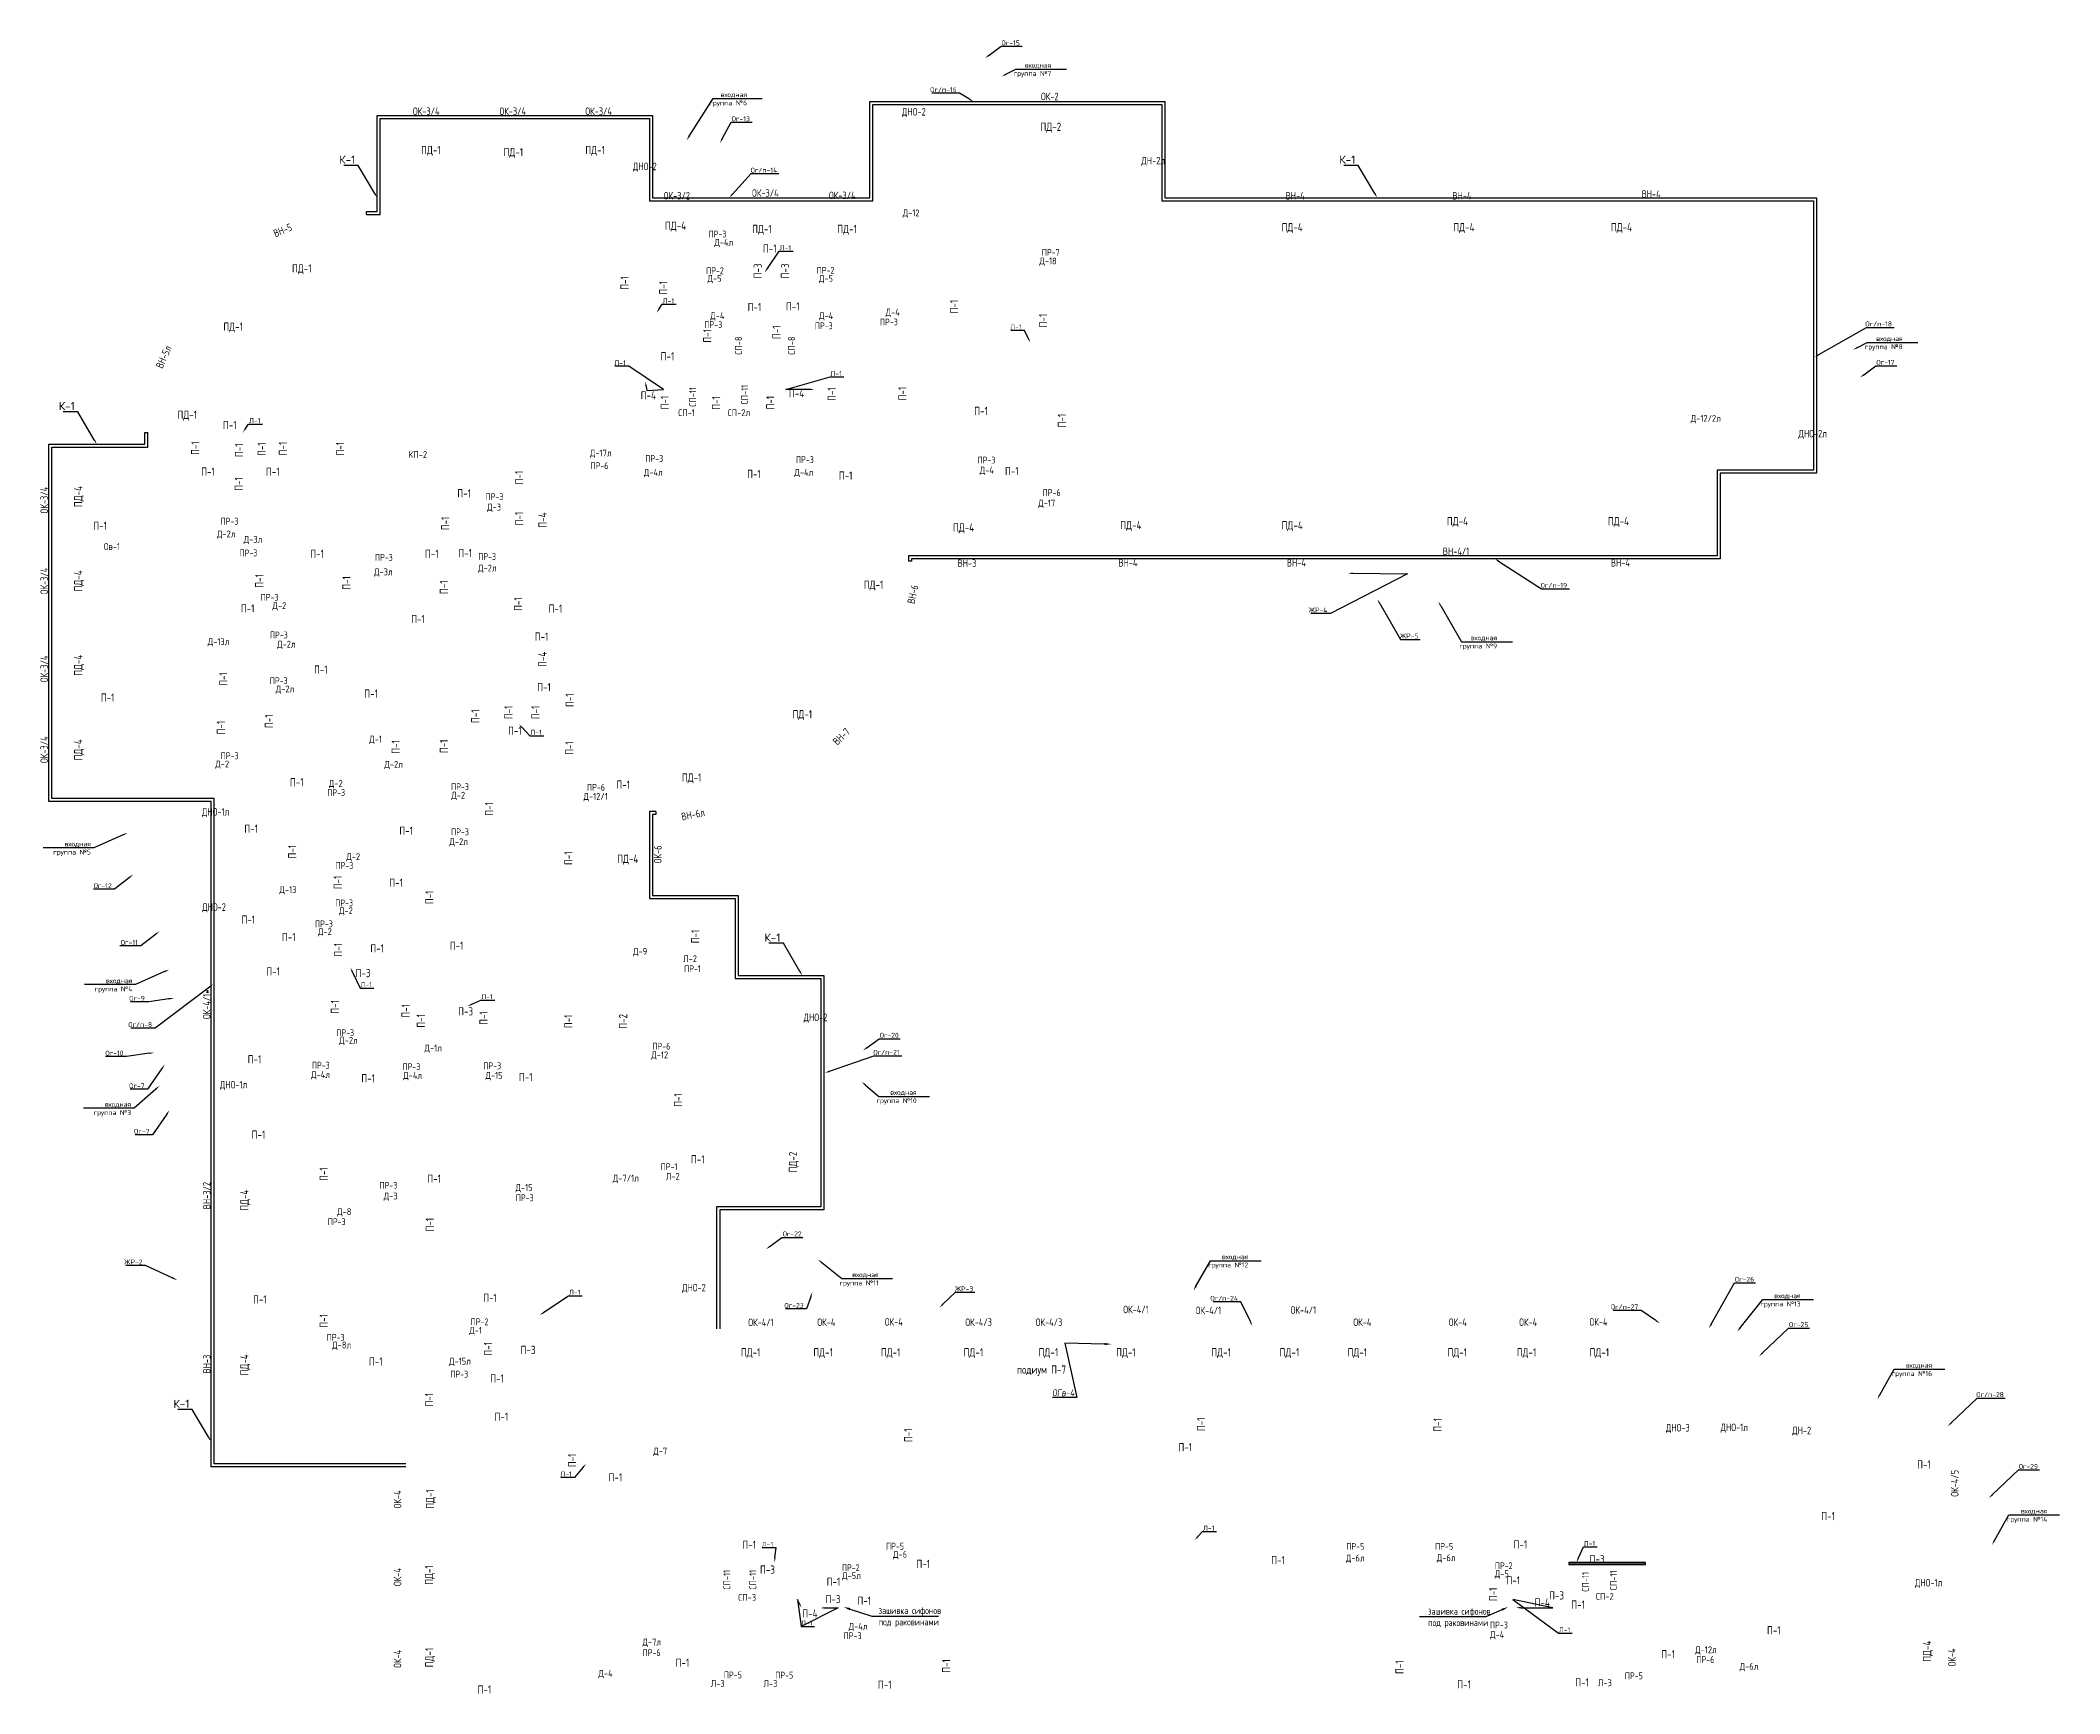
# Model space of a CAD drawing. Header units: millimetres. Extents: x -715022 to 546831, y -666141 to 947387.
# Drawn here: x -219067 to -145309, y 73490 to 133877 of the extents above; entities that cross this region are included whole.
import ezdxf
from ezdxf import colors
from ezdxf.entities.mleader import LeaderData, LeaderLine
from ezdxf.enums import TextEntityAlignment as Align
from ezdxf.math import Vec2, Vec3

# ---------------------------------------------------------------- set-up
doc = ezdxf.new("R2010")
doc.units = ezdxf.units.MM
doc.layers.add('PDF _0', color=7, linetype='Continuous')
for name, color, linetype, lineweight in [('АР-Выноски', 5, 'Continuous', 5), ('АР.РД_маркер перемычки', 1, 'Continuous', 15), ('АР.РД_Маркер_Двери', 76, 'Continuous', 15), ('АР_Выноски АПР', 5, 'Continuous', 5), ('АР_межэтажный карниз', 121, 'Continuous', 30), ('АР_Подоконники', 163, 'Continuous', 9), ('АР_Штрих утеплитель', 250, 'Continuous', 13), ('Маркировка ОКОН на маркир. плане', 7, 'Continuous', 18)]:
    doc.layers.add(name, color=color, linetype=linetype, lineweight=lineweight)
doc.styles.add('ICOCPEUR', font='isocpeur.ttf')
doc.styles.add('ISOCPEUR', font='isocpeur.ttf', dxfattribs={"width": 0.7})
doc.styles.add('PDF ISOCPEUR', font='isocpeur.ttf')
doc.styles.add('Архитект', font='isocpeur.ttf', dxfattribs={"width": 0.8, "oblique": 8})

msp = doc.modelspace()

# ---------------------------------------------------------------- texts
at = {"color": 2, "style": 'Архитект', "width": 0.8}
msp.add_text('подиум П-7', height=300, dxfattribs=at).set_placement((-182498.213, 85326.657), align=Align.MIDDLE_CENTER)
at = {"layer": 'АР.РД_маркер перемычки', "char_height": 250, "width": 547.84545, "attachment_point": 5, "style": 'Архитект'}
for s, insert in [('\\A1;{\\Q0;\\W0.7;ПР-3}', (-194333.915, 126802.585)), ('\\A1;{\\Q0;\\W0.7;ПР-3}', (-194487.047, 123494.866)), ('\\A1;{\\Q0;\\W0.7;ПР-3}', (-190450.975, 123451.715)), ('\\A1;{\\Q0;\\W0.7;ПР-3}', (-188073.892, 123591.372)), ('\\A1;{\\Q0;\\W0.7;ПР-3}', (-196644.586, 118603.508)), ('\\A1;{\\Q0;\\W0.7;ПР-3}', (-191140.513, 118563.803)), ('\\A1;{\\Q0;\\W0.7;ПР-3}', (-184505.474, 118546.353)), ('\\A1;{\\Q0;\\W0.7;ПР-3}', (-202481.693, 117210.367)), ('\\A1;{\\Q0;\\W0.7;ПР-3}', (-212158.403, 116312.903)), ('\\A1;{\\Q0;\\W0.7;ПР-3}', (-211466.903, 115154.718)), ('\\A1;{\\Q0;\\W0.7;ПР-3}', (-206521.802, 114992.461)), ('\\A1;{\\Q0;\\W0.7;ПР-3}', (-202748.396, 115022.252, 0)), ('\\A1;{\\Q0;\\W0.7;ПР-3}', (-210693.924, 113533.01)), ('\\A1;{\\Q0;\\W0.7;ПР-3}', (-210357.758, 112159.287)), ('\\A1;{\\Q0;\\W0.7;ПР-3}', (-210361.845, 110486.666)), ('\\A1;{\\Q0;\\W0.7;ПР-3}', (-212153.917, 107745.695)), ('\\A1;{\\Q0;\\W0.7;ПР-3}', (-208263.207, 106400.429)), ('\\A1;{\\Q0;\\W0.7;ПР-3}', (-203738.739, 106616.357)), ('\\A1;{\\Q0;\\W0.7;ПР-3}', (-203738.739, 104965.502)), ('\\A1;{\\Q0;\\W0.7;ПР-3}', (-207961.65, 103737.241)), ('\\A1;{\\Q0;\\W0.7;ПР-3}', (-207972.83, 102370.339)), ('\\A1;{\\Q0;\\W0.7;ПР-3}', (-208711.2, 101604.454)), ('\\A1;{\\Q0;\\W0.7;ПР-1}', (-195248.538, 99966.305)), ('\\A1;{\\Q0;\\W0.7;ПР-3}', (-207934.176, 97630.963)), ('\\A1;{\\Q0;\\W0.7;ПР-3}', (-208824.502, 96441.64)), ('\\A1;{\\Q0;\\W0.7;ПР-3}', (-205514.881, 96390.588)), ('\\A1;{\\Q0;\\W0.7;ПР-3}', (-202562.472, 96421.079)), ('\\A1;{\\Q0;\\W0.7;ПР-1}', (-196102.602, 92737.763, -3.924)), ('\\A1;{\\Q0;\\W0.7;ПР-3}', (-206355.211, 92052.069)), ('\\A1;{\\Q0;\\W0.7;ПР-3}', (-201374.723, 91600.682)), ('\\A1;{\\Q0;\\W0.7;ПР-3}', (-189398.554, 75603.193))]:
    msp.add_mtext(s, dxfattribs=dict(at, insert=insert))
at = {"layer": 'АР.РД_маркер перемычки', "color": 190, "char_height": 250, "width": 547.84545, "attachment_point": 5, "style": 'Архитект'}
for s, insert in [('\\A1;{\\Q0;\\W0.7;\\C173;ПР-7}', (-182161.257, 126133.981)), ('\\A1;{\\Q0;\\W0.7;ПР-6}', (-198646.832, 118339.9)), ('\\A1;{\\Q0;\\W0.7;ПР-6}', (-182128.331, 117360.509)), ('\\A1;{\\Q0;\\W0.7;ПР-6}', (-198772.466, 106593.855)), ('\\A1;{\\Q0;\\W0.7;ПР-6}', (-196382.513, 97135.059)), ('\\A1;{\\Q0;\\W0.7;ПР-6}', (-196742.212, 74985.685)), ('\\A1;{\\Q0;\\W0.7;ПР-6}', (-158248.865, 74732.844))]:
    msp.add_mtext(s, dxfattribs=dict(at, insert=insert))
at = {"layer": 'АР.РД_маркер перемычки', "color": 5, "char_height": 250, "width": 547.84545, "attachment_point": 5, "style": 'Архитект'}
for insert in [(-194425.842, 125461.96), (-190386.319, 125476.822), (-203023.728, 87070.775), (-189466.789, 78088.351), (-165614.795, 78162.453)]:
    msp.add_mtext('\\A1;{\\Q0;\\W0.7;ПР-2}', dxfattribs=dict(at, insert=insert))
at = {"layer": 'АР.РД_маркер перемычки', "color": 1, "char_height": 250, "width": 547.84545, "attachment_point": 5, "style": 'Архитект'}
for insert in [(-208243.922, 90727.646), (-208282.79, 86502.656), (-203766.225, 85158.402), (-165789.762, 75994.317)]:
    msp.add_mtext('\\A1;{\\Q0;\\W0.7;ПР-3}', dxfattribs=dict(at, insert=insert))
at = {"layer": 'АР.РД_маркер перемычки', "color": 7, "char_height": 250, "width": 547.84545, "attachment_point": 5, "style": 'Архитект'}
for insert in [(-187848.938, 78872.785), (-171037.405, 78866.534), (-167791.685, 78866.534), (-193773.306, 74171.873), (-191897.349, 74164.409), (-160863.286, 74139.514)]:
    msp.add_mtext('\\A1;{\\Q0;\\W0.7;ПР-5}', dxfattribs=dict(at, insert=insert))
at = {"layer": 'АР.РД_Маркер_Двери', "color": 5, "style": 'Архитект', "width": 0.8}
for s, p in [('Д-12', (-187259.892, 127576.113)), ('Д-18', (-182259.583, 125820.658)), ('Д-5', (-194441.147, 125182.68)), ('Д-5', (-190370.985, 125182.733)), ('Д-4', (-194338.138, 123817.278)), ('Д-4', (-190364.345, 123820.966)), ('Д-4', (-187933.915, 123948.148)), ('СП-1', (-195463.707, 120276.134)), ('СП-2л', (-193551.437, 120276.153)), ('Д-12/2л', (-158233.915, 120068.737)), ('КП-2', (-205276.57, 118750.682)), ('Д-17л', (-198599.537, 118802.604)), ('Д-4', (-184496.606, 118178.382)), ('Д-3', (-202494.458, 116828.419)), ('Д-17', (-182308.264, 116975.516)), ('Д-2л', (-212281.383, 115846.889)), ('Ов-1', (-216454.444, 115389.63)), ('Д-2л', (-202741.434, 114602.002)), ('Д-13л', (-212560.293, 111914.956)), ('Д-2л', (-210082.654, 111821.285)), ('Д-2л', (-210133.693, 110185.889)), ('Д-2л', (-206164.994, 107431.639)), ('Д-12/1', (-198784.862, 106261.467)), ('Д-2л', (-203789.037, 104608.931)), ('Д-13', (-210023.785, 102857.504)), ('Д-9', (-197160.231, 100600.682)), ('Л-2', (-195338.232, 100333.645)), ('Д-2л', (-207814.847, 97355.01)), ('Д-1л', (-204719.87, 97071.201)), ('Д-12', (-196444.006, 96820.472)), ('Д-15', (-202495.315, 96070.146)), ('Д-7/1л', (-197683.753, 92317.364)), ('Л-2', (-195969.085, 92382.743, -3.924)), ('Д-3', (-206273.377, 91664.842)), ('Д-15', (-201397.736, 91976.648)), ('Д-8', (-207967.894, 91092.561)), ('Д-8л', (-208062.529, 86219.086)), ('Д-15л', (-203742.037, 85631.502)), ('Д-6л', (-171037.833, 78439.678)), ('Д-6л', (-167717.777, 78451.51)), ('Д-5л', (-189441.39, 77796.973)), ('Д-5', (-165683.426, 77866.693)), ('СП-3', (-193250.487, 77003.179)), ('СП-2', (-161922.715, 77040.94)), ('Д-4л', (-189199.571, 75948.51)), ('Д-7л', (-196734.548, 75371.244)), ('Д-4', (-165853.316, 75649.203)), ('Д-12л', (-158227.261, 75090.412)), ('Д-6л', (-156656.048, 74483.425)), ('Д-4', (-198423.374, 74227.709)), ('Л-3', (-194327.047, 73858.401, -3.924)), ('Л-3', (-192401.656, 73858.399, -3.924)), ('Л-3', (-161920.129, 73885.653, -3.924))]:
    msp.add_text(s, height=250, dxfattribs=at).set_placement(p, align=Align.MIDDLE_CENTER)
at = {"layer": 'АР.РД_Маркер_Двери', "color": 150, "style": 'Архитект', "width": 0.8}
for p in [(-194104.595, 126498.796), (-196679.698, 118098.196), (-191180.621, 118098.196), (-208834.189, 96101.296), (-205470.077, 96069.249)]:
    msp.add_text('Д-4л', height=250, dxfattribs=at).set_placement(p, align=Align.MIDDLE_CENTER)
at = {"layer": 'АР.РД_Маркер_Двери', "color": 5, "style": 'Архитект', "width": 0.8}
for s, p in [('СП-8', (-193563.917, 122730.202)), ('СП-8', (-191627.514, 122730.202)), ('СП-11', (-195237.55, 120853.833, 3.924)), ('СП-11', (-193344.501, 120939.314, 3.924)), ('СП-11', (-193993.338, 77648.968)), ('СП-11', (-193042.588, 77648.968)), ('СП-11', (-162628.348, 77573.748)), ('СП-11', (-161604.666, 77628.453))]:
    msp.add_text(s, height=250, rotation=90, dxfattribs=at).set_placement(p, align=Align.MIDDLE_CENTER)
at = {"layer": 'АР.РД_Маркер_Двери', "color": 7, "style": 'Архитект', "width": 0.8}
for p in [(-211301.344, 115650.439), (-206541.239, 114463.107)]:
    msp.add_text('Д-3л', height=250, dxfattribs=at).set_placement(p, align=Align.MIDDLE_CENTER)
at = {"layer": 'АР.РД_Маркер_Двери', "color": 6, "style": 'Архитект', "width": 0.8}
for p in [(-210339.992, 113227.281), (-212425.691, 107444.042), (-208276.994, 106736.087), (-203804.351, 106305.526), (-207639.987, 104060.374), (-207907.673, 102087.03), (-208675.22, 101322.833)]:
    msp.add_text('Д-2', height=250, dxfattribs=at).set_placement(p, align=Align.MIDDLE_CENTER)
at = {"layer": 'АР.РД_Маркер_Двери', "color": 2, "style": 'Архитект', "width": 0.8}
for p in [(-206822.994, 108353.062), (-203167.676, 86761.637)]:
    msp.add_text('Д-1', height=250, dxfattribs=at).set_placement(p, align=Align.MIDDLE_CENTER)
at = {"layer": 'АР.РД_Маркер_Двери', "color": 1, "style": 'Архитект', "width": 0.8}
for s, p in [('Д-7', (-196424.742, 82348.255)), ('Д-6', (-187666.308, 78573.893))]:
    msp.add_text(s, height=250, dxfattribs=at).set_placement(p, align=Align.MIDDLE_CENTER)
at = {"layer": 'АР.РД_Маркер_Двери', "lineweight": 0, "char_height": 275.42308, "width": 1019.06538, "attachment_point": 7, "rotation": 0.00221264, "style": 'PDF ISOCPEUR'}
for s, insert in [('{\\W0.8;ДНО-2}', (-187595.712, 131075.261, 0)), ('{\\W0.8;ДНО-2}', (-197421.71, 129078.42, 0)), ('{\\W0.8;ДНО-1л}', (-213165.1, 105502.045, -0.16)), ('{\\W0.8;ДНО-2}', (-213157.003, 102024.98))]:
    msp.add_mtext(s, dxfattribs=dict(at, insert=insert))
at = {"layer": 'АР.РД_Маркер_Двери', "lineweight": 0, "char_height": 275.42308, "attachment_point": 7, "rotation": 0.00221264, "style": 'PDF ISOCPEUR'}
for s, insert in [('{\\W0.8;ДН-2л}', (-178850.857, 129290.823)), ('{\\W0.8;ДНО-1л}', (-212510.083, 95539.01))]:
    msp.add_mtext(s, dxfattribs=dict(at, insert=insert))
at = {"layer": 'АР_Подоконники', "color": 4, "style": 'Архитект', "width": 0.8}
for s, p in [('ПД-2', (-182157.765, 130720.321)), ('ПД-1', (-204803.608, 129871.269)), ('ПД-1', (-201790.272, 129795.718)), ('ПД-1', (-198804.084, 129871.269)), ('ПД-4', (-195867.765, 127105.574)), ('ПД-1', (-192711.802, 126988.596)), ('ПД-1', (-189599.178, 126988.596)), ('ПД-4', (-173340.318, 127052.815)), ('ПД-4', (-167068.255, 127052.815)), ('ПД-4', (-161315.343, 127052.815)), ('ПД-1', (-209518.167, 125546.8)), ('ПД-1', (-212026.296, 123420.737)), ('ПД-1', (-213703.006, 120200.925)), ('ПД-4', (-185344.756, 116084.935)), ('ПД-4', (-179233.858, 116171.076)), ('ПД-4', (-173340.318, 116163.743)), ('ПД-4', (-167306.278, 116314.035)), ('ПД-4', (-161423.991, 116314.035)), ('ПД-1', (-188633.825, 113994.406)), ('ПД-1', (-191233.915, 109262.571)), ('ПД-1', (-195278.069, 106949.763)), ('ПД-4', (-197612.301, 103981.4)), ('ПД-1', (-193123.48, 85955.792)), ('ПД-1', (-190475.154, 85955.792)), ('ПД-1', (-188009.902, 85955.732)), ('ПД-1', (-184986.604, 85955.792)), ('ПД-1', (-182246.673, 85955.792)), ('ПД-1', (-179415.07, 85955.792)), ('ПД-1', (-175937.988, 85955.792)), ('ПД-1', (-173442.774, 85955.792)), ('ПД-1', (-170961.124, 85955.792)), ('ПД-1', (-167309.583, 85955.792)), ('ПД-1', (-164782.752, 85955.792)), ('ПД-1', (-162120.801, 85955.792))]:
    msp.add_text(s, height=300, dxfattribs=at).set_placement(p, align=Align.MIDDLE_CENTER)
at = {"layer": 'АР_Подоконники', "color": 3, "style": 'Архитект', "width": 0.8}
for s, p in [('П-1', (-192423.967, 126274.569)), ('П-1', (-192982.588, 124133.794)), ('П-1', (-191584.397, 124158.5)), ('П-1', (-196162.453, 122337.456)), ('П-4', (-196859.616, 120910.119)), ('П-4', (-191443.98, 120983.851)), ('П-1', (-184706.677, 120340.684)), ('П-1', (-212149.241, 119827.566)), ('П-1', (-212946.265, 118125.692)), ('П-1', (-210578.69, 118123.241)), ('П-1', (-193002.15, 118039.221)), ('П-1', (-189652.234, 117981.177)), ('П-1', (-183581.966, 118142.284)), ('П-1', (-203586.702, 117334.077)), ('П-1', (-216884.371, 116145.671)), ('П-1', (-208959.23, 115121.984)), ('П-1', (-204770.911, 115121.984)), ('П-1', (-203549.508, 115147.967)), ('П-1', (-211495.513, 113128.887)), ('П-1', (-205274.401, 112739.41)), ('П-1', (-200252.816, 113122.124)), ('П-1', (-200759.732, 112099.021)), ('П-1', (-208821.697, 110894.22)), ('П-1', (-216610.35, 109871.201)), ('П-1', (-206986.705, 110016.232)), ('П-1', (-200671.18, 110253.059)), ('П-1', (-201735.472, 108661.414)), ('П-1', (-209701.932, 106780.244)), ('П-1', (-197778.023, 106691.874)), ('П-1', (-211368.304, 105078.23)), ('П-1', (-205705.279, 105008.806)), ('П-1', (-206075.294, 103109.391)), ('П-1', (-211472.932, 101762.94)), ('П-1', (-209995.026, 101125.885)), ('П-1', (-206764.915, 100711.012)), ('П-1', (-203866.239, 100804.936)), ('П-1', (-210565.472, 99867.702)), ('П-3', (-207280.69, 99807.935)), ('П-3', (-203534.592, 98410.058)), ('П-1', (-211245.255, 96661.191)), ('П-1', (-207094.105, 95965.558)), ('П-1', (-201340.051, 96007.768)), ('П-1', (-211100.583, 93907.26)), ('П-1', (-195053.724, 93005.711)), ('П-1', (-204681.2, 92297.692)), ('П-1', (-211049.607, 87891.337)), ('П-1', (-202644.258, 87946.52)), ('П-1', (-206814.715, 85620.551)), ('П-3', (-201252.274, 86044.907)), ('П-1', (-202386.536, 85000.468)), ('П-1', (-202225.972, 83600.571)), ('П-1', (-177246.394, 82490.679)), ('П-1', (-150265.523, 81859.558)), ('П-1', (-198060.967, 81388.122)), ('П-1', (-153766.599, 79972.326)), ('П-1', (-193174.032, 78926.421)), ('П-1', (-165007.315, 78937.121)), ('П-1', (-186816.777, 78229.337)), ('П-1', (-173860.57, 78365.811)), ('П-3', (-162202.279, 78406.248)), ('П-3', (-192507.086, 78019.243)), ('П-1', (-190096.487, 77577.45)), ('П-1', (-165264.771, 77626.734)), ('П-3', (-190115.612, 76942.779)), ('П-1', (-188972.098, 76884.609)), ('П-4', (-164207.454, 76818.609)), ('П-3', (-163682.743, 77075.715)), ('П-1', (-162896.53, 76740.206)), ('П-4', (-190957.915, 76419.766)), ('П-1', (-155748.056, 75802.59)), ('П-1', (-195614.658, 74619.422)), ('П-1', (-159608.194, 74928.735)), ('П-1', (-202850.422, 73638.523)), ('П-1', (-188223.214, 73812.878)), ('П-1', (-167061.382, 73824.601)), ('П-1', (-162752.389, 73897.175))]:
    msp.add_text(s, height=300, dxfattribs=at).set_placement(p, align=Align.MIDDLE_CENTER)
for s, p in [('П-3', (-192864.888, 125457.257)), ('П-3', (-191868.309, 125457.257)), ('П-1', (-197726.466, 125013.316)), ('П-1', (-196317.049, 124840.682)), ('П-1', (-185691.181, 124151.052)), ('П-1', (-194708.169, 123085.359)), ('П-1', (-192178.634, 123212.961)), ('П-1', (-182441.944, 123641.846)), ('П-1', (-190161.033, 120956.514)), ('П-1', (-187580.715, 120975.542)), ('П-1', (-196260.593, 120649)), ('П-1', (-194383.915, 120632.898)), ('П-1', (-192404.831, 120643.46)), ('П-1', (-181753.713, 119988.44)), ('П-1', (-213410.865, 118983.092)), ('П-1', (-211809.509, 118904.844)), ('П-1', (-210983.917, 118946.807)), ('П-1', (-210209.887, 118967.788)), ('П-1', (-208121.784, 118962.841)), ('П-1', (-201579.74, 117908.708)), ('П-1', (-211818.166, 117675.428)), ('П-1', (-201579.739, 116411.825)), ('П-4', (-200723.789, 116355.498)), ('П-1', (-204277.651, 116231.849)), ('П-1', (-211069.948, 114134.165)), ('П-1', (-207883.915, 114056.661)), ('П-1', (-204327.956, 113899.125)), ('П-1', (-201619.375, 113286.659)), ('П-4', (-200726.39, 111270.098)), ('П-1', (-212383.915, 110549.258)), ('П-1', (-199731.708, 109776.477)), ('П-1', (-210718.01, 109005.484)), ('П-1', (-203180.127, 109190.106)), ('П-1', (-201968.581, 109327.579)), ('П-1', (-200981.247, 109327.579)), ('П-1', (-212474.148, 108775.031)), ('П-1', (-206086.316, 108066.393)), ('П-1', (-204327.956, 108090.507)), ('П-1', (-199742.422, 108028.518)), ('П-1', (-202674.976, 105803.415)), ('П-1', (-209869.401, 104240.945)), ('П-1', (-199781.33, 104005.193)), ('П-1', (-208204.587, 103117.684)), ('П-1', (-204856.382, 102572.758)), ('П-1', (-195146.218, 101144.427)), ('П-1', (-208194.011, 100660.038)), ('П-1', (-208308.634, 98572.832)), ('П-1', (-205726.663, 98430.244)), ('П-1', (-205169.504, 98063.584)), ('П-1', (-202879.699, 98165.433)), ('П-1', (-199781.33, 98043.214)), ('П-2', (-197781.631, 98043.214)), ('П-1', (-195775.735, 95170.582)), ('П-1', (-208718.893, 92465.114)), ('П-1', (-204841.55, 90618.65)), ('П-1', (-208718.893, 87103.435)), ('П-1', (-202715.475, 86084.745)), ('П-1', (-204870.062, 84224.788)), ('П-1', (-176670.053, 83325.959)), ('П-1', (-168029.959, 83305.249)), ('П-1', (-187365.939, 82925.682)), ('П-1', (-199644.415, 82007.419)), ('П-1', (-166000.346, 77115.474)), ('П-1', (-185977.918, 74497.662)), ('П-1', (-169419.612, 74455.497))]:
    msp.add_text(s, height=300, rotation=90, dxfattribs=at).set_placement(p, align=Align.MIDDLE_CENTER)
at = {"layer": 'АР_Подоконники', "color": 4, "style": 'Архитект', "width": 0.8}
for s, p in [('ПД-4', (-217684.603, 117212.711)), ('ПД-4', (-217684.603, 114132.711)), ('ПД-4', (-217684.603, 111052.711)), ('ПД-4', (-217684.603, 107962.711)), ('ПД-2', (-191577.765, 92906.321)), ('ПД-4', (-211614.725, 91513.864)), ('ПД-4', (-211614.725, 85499.176)), ('ПД-1', (-204832.224, 80597.29)), ('ПД-1', (-204870.556, 77819.857)), ('ПД-4', (-150148.372, 75038.261)), ('ПД-1', (-204860.495, 74806.934))]:
    msp.add_text(s, height=300, rotation=90, dxfattribs=at).set_placement(p, align=Align.MIDDLE_CENTER)
at = {"layer": 'Маркировка ОКОН на маркир. плане', "lineweight": 0, "char_height": 275.42308, "style": 'PDF ISOCPEUR'}
for s, insert, width, attachment_point, rotation in [('{\\W0.8;ОК-3/4}', (-204488.229, 131150.43, -0.16), 365.53723, 9, 359.99778736), ('{\\W0.8;ОК-3/4}', (-201327, 131150.43, -0.16), 365.53723, 9, 359.99778736), ('{\\W0.8;ОК-3/4}', (-198188.563, 131150.43, -0.16), 365.53723, 9, 359.99778736), ('{\\W0.8;ВН-4}', (-159880.696, 128126.334), 798.72692, 9, 359.99778736), ('{\\W0.8;ВН-4}', (-172882.966, 128062.681, -0.16), 798.72692, 9, 359.99778736), ('{\\W0.8;ВН-4}', (-166792.534, 128062.681, -0.16), 798.72692, 9, 359.99778736), ('{\\W0.8;ВН-5л}', (-214258.761, 122649.182), 835.99132, 9, 65.78727904), ('{\\W0.8;ВН-3}', (-184877.511, 114641.042, -0.16), 750.93892, 9, 359.99778736), ('{\\W0.8;ДНО-3}', (-159691.741, 83005.532), 1019.06538, 7, 0.00221264), ('{\\W0.8;ДН-2}', (-155078.448, 82906.924), 139.88731, 7, 0.00221264)]:
    msp.add_mtext(s, dxfattribs=dict(at, insert=insert, width=width, attachment_point=attachment_point, rotation=rotation))
for s, insert, attachment_point, rotation in [('{\\W0.8;ОК-2}', (-181874.563, 131689.797), 9, 359.99778736), ('{\\W0.8;ОК-3/2}', (-195339.663, 128063.939, -0.16), 9, 359.99778736), ('{\\W0.8;ОК-3/4}', (-192098.702, 128163.435, -0.16), 9, 359.99778736), ('{\\W0.8;ОК-3/4}', (-189288.975, 128076.059, -0.16), 9, 359.99778736), ('{\\W0.8;ВН-5}', (-209844.207, 126950.288), 9, 23.05530997), ('{\\W0.8;ДНО-2л}', (-154847.001, 119319.164), 7, 0.00221264), ('{\\W0.8;ОК-3/4}', (-218789.879, 117569.108), 9, 89.99778736), ('{\\W0.8;ВН-4/1}', (-166874.109, 115074.298, -0.16), 9, 359.99778736), ('{\\W0.8;ОК-3/4}', (-218789.879, 114617), 9, 89.99778736), ('{\\W0.8;ВН-4}', (-178992.824, 114657.051, -0.16), 9, 359.99778736), ('{\\W0.8;ВН-4}', (-172840.239, 114657.051, -0.16), 9, 359.99778736), ('{\\W0.8;ВН-4}', (-161003.943, 114657.051, -0.16), 9, 359.99778736), ('{\\W0.8;ВН-6}', (-186987.718, 113949.993), 9, 77.61397118), ('{\\W0.8;ОК-3/4}', (-218789.879, 111405.108), 9, 89.99778736), ('{\\W0.8;ОК-3/4}', (-218789.879, 108453), 9, 89.99778736), ('{\\W0.8;ВН-7}', (-189465, 108581.508), 9, 43.4180534), ('{\\W0.8;ВН-6л}', (-194780.335, 105549.964), 9, 11.59408231), ('{\\W0.8;ДНО-2 }', (-191188.847, 97994.102), 7, 0.00221264), ('{\\W0.8;ВН-3/2}', (-212853.551, 92176.508), 9, 89.99778736), ('{\\W0.8;ДНО-2 }', (-195628.678, 88125.422), 7, 0.00221264), ('{\\W0.8;ОК-4/1}', (-192282.291, 86912.195), 9, 359.99778736), ('{\\W0.8;ОК-4}', (-190027.759, 86917.487), 9, 359.99778736), ('{\\W0.8;ОК-4}', (-187564.5, 86927.487), 9, 359.99778736), ('{\\W0.8;ОК-4/3}', (-184308.906, 86917.487), 9, 359.99778736), ('{\\W0.8;ОК-4/3}', (-181738.906, 86917.487), 9, 359.99778736), ('{\\W0.8;ОК-4/1}', (-178583.504, 87383.085), 9, 359.99778736), ('{\\W0.8;ОК-4/1}', (-175937.722, 87347.608), 9, 359.99778736), ('{\\W0.8;ОК-4/1}', (-172469.406, 87361.279), 9, 359.99778736), ('{\\W0.8;ОК-4}', (-170448.73, 86917.487), 9, 359.99778736), ('{\\W0.8;ОК-4}', (-166963.817, 86917.487), 9, 359.99778736), ('{\\W0.8;ОК-4}', (-164393.817, 86917.487), 9, 359.99778736), ('{\\W0.8;ОК-4}', (-161823.817, 86927.487), 9, 359.99778736), ('{\\W0.8;ВН-3}', (-212853.551, 85866.353), 9, 89.99778736), ('{\\W0.8;ДНО-1л}', (-157692.396, 83020.695), 7, 0.00221264), ('{\\W0.8;ОК-4/5}', (-149274.852, 80684.36), 1, 90), ('{\\W0.8;ОК-4}', (-205882.962, 80256.229), 7, 90), ('{\\W0.8;ОК-4}', (-205882.962, 77418.244), 7, 90), ('{\\W0.8;ДНО-1л}', (-149598.241, 77348.65, -0.16), 9, 359.99778736), ('{\\W0.8;ОК-4}', (-205882.962, 74430.067), 7, 90), ('{\\W0.8;ОК-4}', (-149379.353, 74484.548), 1, 90)]:
    msp.add_mtext(s, dxfattribs=dict(at, insert=insert, attachment_point=attachment_point, rotation=rotation))
at = {"layer": 'Маркировка ОКОН на маркир. плане', "color": 18, "lineweight": 0, "true_color": 0x000000, "char_height": 275.42308, "attachment_point": 7, "rotation": 90, "style": 'PDF ISOCPEUR'}
for s, insert in [('{\\W0.8;ОК-6}', (-196374.697, 103818.613)), ('{\\W0.8;ОК-4/1*}', (-212854.036, 98129.644))]:
    msp.add_mtext(s, dxfattribs=dict(at, insert=insert))

# ---------------------------------------------------------------- linework, layer by layer
at = {"layer": 'PDF _0'}
msp.add_line((-163239.173, 78231.479), (-160438.854, 78231.479), dxfattribs=at)
msp.add_lwpolyline([(-163239.173, 78206.479), (-160438.854, 78206.479), (-160438.854, 78281.479), (-163239.173, 78281.479)], close=True, dxfattribs=at)
at = {"layer": 'АР_межэтажный карниз'}
for points in [[(-207153.915, 127510.905), (-207153.915, 127620.905), (-206763.915, 127620.905), (-206763.915, 131130.682), (-196703.915, 131130.682), (-196703.915, 128130.682), (-188763.915, 128130.682), (-188763.915, 131640.682), (-177993.915, 131640.682), (-177993.915, 128130.682), (-154193.915, 128130.682), (-154193.915, 118070.682), (-157703.915, 118070.682), (-157703.915, 114940.682), (-187244.556, 114940.682), (-187244.556, 114848.341), (-187354.556, 114848.341)], [(-207153.915, 127510.905), (-206653.915, 127510.905), (-206653.915, 131020.682), (-196813.915, 131020.682), (-196813.915, 128020.682), (-188653.915, 128020.682), (-188653.915, 131530.682), (-178103.915, 131530.682), (-178103.915, 128020.682), (-154303.915, 128020.682), (-154303.915, 118180.682), (-157813.915, 118180.682), (-157813.915, 115050.682), (-187354.556, 115050.682), (-187354.556, 114848.341)], [(-205713.854, 81775.682), (-212824.036, 81775.682), (-212824.036, 106070.682), (-218763.915, 106070.682), (-218763.915, 119130.682), (-215254.138, 119130.682), (-215254.138, 119550.642), (-215144.138, 119550.642)], [(-205713.854, 81885.682), (-212714.036, 81885.682), (-212714.036, 106180.682), (-218653.915, 106180.682), (-218653.915, 119020.682), (-215144.138, 119020.682), (-215144.138, 119550.642)], [(-196584.598, 105715.944), (-196814.036, 105715.944), (-196814.036, 102535.682), (-193684.036, 102535.682), (-193684.036, 99605.682), (-190563.88, 99605.682), (-190563.88, 91265.682), (-194364.036, 91265.682), (-194364.036, 86810.677)], [(-196584.598, 105715.944), (-196584.598, 105605.944), (-196704.036, 105605.944), (-196704.036, 102645.682), (-193574.036, 102645.682), (-193574.036, 99715.682), (-190453.88, 99715.682), (-190453.88, 91155.682), (-194254.036, 91155.682), (-194254.036, 86810.677)]]:
    msp.add_lwpolyline(points, dxfattribs=at)

msp.set_redraw_order([(e.dxf.handle, doc.entitydb.next_handle()) for e in msp.query("TEXT MTEXT ATTDEF DIMENSION ARC_DIMENSION")])  # texts and dimensions are drawn at this point

# ---------------------------------------------------------------- leaders
at = {"layer": 'АР-Выноски'}
ml = msp.add_multileader_mtext('Standard', dxfattribs=at)
ml.set_content('Ог-15', color=256, style='ICOCPEUR')
ml.set_leader_properties()
ml.build(insert=Vec2(0, 0))
ml.multileader.update_dxf_attribs({"text_left_attachment_type": 6, "text_right_attachment_type": 6, "dogleg_length": 72, "arrow_head_size": 180})
ctx = ml.context
ctx.base_point, ctx.char_height, ctx.arrow_head_size, ctx.landing_gap_size, ctx.plane_origin = Vec3(-183884.991, 133659.971), 180, 180, 18, Vec3(-195215.696, 135237.53)
ctx.left_attachment, ctx.right_attachment, ctx.text_align_type = 6, 6, 2
notes = []
notes.append((ctx, [(1, (1, 1, 0), (-183974.628, 133659.971), (1, 0), 89.638, [(0, [(-184555.179, 133230.682)], 0, [])])]))
ctx.mtext.insert, ctx.mtext.width, ctx.mtext.alignment, ctx.mtext.flow_direction = Vec3(-183290.991, 133875.971), 1726.91899, 3, 5
ml = msp.add_multileader_mtext('Standard', dxfattribs=at)
ml.set_content('входная группа №7', color=256, style='ICOCPEUR')
ml.set_leader_properties()
ml.build(insert=Vec2(0, 0))
ml.multileader.update_dxf_attribs({"text_left_attachment_type": 6, "text_right_attachment_type": 6, "dogleg_length": 72, "arrow_head_size": 180})
ctx = ml.context
ctx.base_point, ctx.char_height, ctx.arrow_head_size, ctx.landing_gap_size, ctx.plane_origin = Vec3(-183348.329, 132825.245), 180, 180, 18, Vec3(-194465.371, 133527.53)
ctx.left_attachment, ctx.right_attachment, ctx.text_align_type = 6, 6, 2
notes.append((ctx, [(1, (1, 1, 0), (-183437.967, 132825.245), (1, 0), 89.638, [(0, [(-183955.179, 132557.424)], 0, [])])]))
ctx.mtext.insert, ctx.mtext.width, ctx.mtext.alignment, ctx.mtext.flow_direction = Vec3(-182142.329, 133059.245), 1726.91899, 3, 5
ml = msp.add_multileader_mtext('Standard', dxfattribs=at)
ml.set_content('Ог/п-16', color=256, style='ICOCPEUR')
ml.set_leader_properties()
ml.build(insert=Vec2(0, 0))
ml.multileader.update_dxf_attribs({"text_left_attachment_type": 6, "text_right_attachment_type": 6, "dogleg_length": 72, "arrow_head_size": 180})
ctx = ml.context
ctx.base_point, ctx.char_height, ctx.arrow_head_size, ctx.landing_gap_size, ctx.plane_origin = Vec3(-186444.456, 131948.768, 0), 180, 180, 18, Vec3(-195474.058, 133735.527, 0)
ctx.left_attachment, ctx.right_attachment, ctx.text_align_type = 6, 6, 2
notes.append((ctx, [(0, (1, 1, 0), (-185490.819, 131948.768, 0), (-1, 0), 89.638, [(0, [(-184968.64, 131630.681, 0)], 0, [])])]))
ctx.mtext.insert, ctx.mtext.width, ctx.mtext.alignment, ctx.mtext.flow_direction = Vec3(-185598.456, 132164.768, 0), 1726.91899, 3, 5
ml = msp.add_multileader_mtext('Standard', dxfattribs=at)
ml.set_content('входная группа №6', color=256, style='ICOCPEUR')
ml.set_leader_properties()
ml.build(insert=Vec2(0, 0))
ml.multileader.update_dxf_attribs({"text_left_attachment_type": 6, "text_right_attachment_type": 6, "dogleg_length": 72, "arrow_head_size": 180})
ctx = ml.context
ctx.base_point, ctx.char_height, ctx.arrow_head_size, ctx.landing_gap_size, ctx.plane_origin = Vec3(-194459.969, 131751.643, 0), 180, 180, 18, Vec3(-206122.202, 132234.762, 0)
ctx.left_attachment, ctx.right_attachment, ctx.text_align_type = 6, 6, 2
notes.append((ctx, [(1, (1, 1, 0), (-194487.053, 131751.643, 0), (1, 0), 27.085, [(0, [(-195461.685, 130227.914, 0)], 0, [])])]))
ctx.mtext.insert, ctx.mtext.width, ctx.mtext.alignment, ctx.mtext.flow_direction = Vec3(-193253.969, 131985.643, 0), 1726.91899, 3, 5
ml = msp.add_multileader_mtext('Standard', dxfattribs=at)
ml.set_content('Ог-13', color=256, style='ICOCPEUR')
ml.set_leader_properties()
ml.build(insert=Vec2(0, 0))
ml.multileader.update_dxf_attribs({"text_left_attachment_type": 6, "text_right_attachment_type": 6, "dogleg_length": 72, "arrow_head_size": 180})
ctx = ml.context
ctx.base_point, ctx.char_height, ctx.arrow_head_size, ctx.landing_gap_size, ctx.plane_origin = Vec3(-193746.663, 130886.144), 180, 180, 18, Vec3(-204907.795, 132134.66)
ctx.left_attachment, ctx.right_attachment, ctx.text_align_type = 6, 6, 2
notes.append((ctx, [(1, (1, 1, 0), (-193836.3, 130886.144), (1, 0), 89.638, [(0, [(-194247.279, 130127.813)], 0, [])])]))
ctx.mtext.insert, ctx.mtext.width, ctx.mtext.alignment, ctx.mtext.flow_direction = Vec3(-193152.663, 131102.144), 1726.91899, 3, 5
ml = msp.add_multileader_mtext('Standard', dxfattribs=at)
ml.set_content('К-1', color=256, style='ICOCPEUR')
ml.set_leader_properties()
ml.build(insert=Vec2(0, 0))
ml.multileader.update_dxf_attribs({"text_left_attachment_type": 6, "text_right_attachment_type": 6, "dogleg_length": 72, "arrow_head_size": 180})
ctx = ml.context
ctx.base_point, ctx.char_height, ctx.arrow_head_size, ctx.landing_gap_size, ctx.plane_origin = Vec3(-208122.319, 129310.385), 300, 180, 18, Vec3(-217949.554, 130538.519)
ctx.left_attachment, ctx.right_attachment, ctx.text_align_type = 6, 6, 2
notes.append((ctx, [(0, (1, 1, 0), (-207456.681, 129310.385), (-1, 0), 89.638, [(0, [(-206763.915, 128130.682)], 0, [])])]))
ctx.mtext.insert, ctx.mtext.width, ctx.mtext.defined_height, ctx.mtext.alignment, ctx.mtext.flow_direction = Vec3(-207564.319, 129670.385), 419.73817, 189.316, 3, 5
ml = msp.add_multileader_mtext('Standard', dxfattribs=at)
ml.set_content('Ог/п-14', color=256, style='ICOCPEUR')
ml.set_leader_properties()
ml.build(insert=Vec2(0, 0))
ml.multileader.update_dxf_attribs({"text_left_attachment_type": 6, "text_right_attachment_type": 6, "dogleg_length": 72, "arrow_head_size": 180})
ctx = ml.context
ctx.base_point, ctx.char_height, ctx.arrow_head_size, ctx.landing_gap_size, ctx.plane_origin = Vec3(-193017.354, 129011.174), 180, 180, 18, Vec3(-204568.058, 130134.66)
ctx.left_attachment, ctx.right_attachment, ctx.text_align_type = 6, 6, 2
notes.append((ctx, [(1, (1, 1, 0), (-193106.992, 129011.174), (1, 0), 89.638, [(0, [(-193907.542, 128127.813)], 0, [])])]))
ctx.mtext.insert, ctx.mtext.width, ctx.mtext.alignment, ctx.mtext.flow_direction = Vec3(-192153.354, 129227.174), 1726.91899, 3, 5
ml = msp.add_multileader_mtext('Standard', dxfattribs=at)
ml.set_content('К-1', color=256, style='ICOCPEUR')
ml.set_leader_properties()
ml.build(insert=Vec2(0, 0))
ml.multileader.update_dxf_attribs({"text_left_attachment_type": 6, "text_right_attachment_type": 6, "dogleg_length": 72, "arrow_head_size": 180})
ctx = ml.context
ctx.base_point, ctx.char_height, ctx.arrow_head_size, ctx.landing_gap_size, ctx.plane_origin = Vec3(-171592.319, 129310.385), 300, 180, 18, Vec3(-181419.554, 130538.519)
ctx.left_attachment, ctx.right_attachment, ctx.text_align_type = 6, 6, 2
notes.append((ctx, [(0, (1, 1, 0), (-170926.681, 129310.385), (-1, 0), 89.638, [(0, [(-170233.915, 128130.682)], 0, [])])]))
ctx.mtext.insert, ctx.mtext.width, ctx.mtext.defined_height, ctx.mtext.alignment, ctx.mtext.flow_direction = Vec3(-171034.319, 129670.385), 419.73817, 189.316, 3, 5
ml = msp.add_multileader_mtext('Standard', dxfattribs=at)
ml.set_content('Л-1', color=256, style='ICOCPEUR')
ml.set_leader_properties()
ml.build(insert=Vec2(0, 0))
ml.multileader.update_dxf_attribs({"text_left_attachment_type": 6, "text_right_attachment_type": 6, "dogleg_length": 72, "arrow_head_size": 180})
ctx = ml.context
ctx.base_point, ctx.char_height, ctx.arrow_head_size, ctx.landing_gap_size, ctx.plane_origin = Vec3(-191987.123, 126176.971), 180, 180, 18, Vec3(-203320.83, 128645.506)
ctx.left_attachment, ctx.right_attachment, ctx.text_align_type = 6, 6, 2
notes.append((ctx, [(1, (1, 1, 0), (-192076.761, 126176.971), (1, 0), 89.638, [(1, [(-192611.769, 125398.923)], 0, [])])]))
ctx.mtext.insert, ctx.mtext.width, ctx.mtext.alignment, ctx.mtext.flow_direction = Vec3(-191645.123, 126392.971), 1726.91899, 3, 5
ml = msp.add_multileader_mtext('Standard', dxfattribs=at)
ml.set_content('Л-1', color=256, style='ICOCPEUR')
ml.set_leader_properties()
ml.build(insert=Vec2(0, 0))
ml.multileader.update_dxf_attribs({"text_left_attachment_type": 6, "text_right_attachment_type": 6, "dogleg_length": 72, "arrow_head_size": 180})
ctx = ml.context
ctx.base_point, ctx.char_height, ctx.arrow_head_size, ctx.landing_gap_size, ctx.plane_origin = Vec3(-196260.713, 124236.898), 180, 180, 18, Vec3(-207272.975, 127170.77)
ctx.left_attachment, ctx.right_attachment, ctx.text_align_type = 6, 6, 2
notes.append((ctx, [(1, (1, 1, 0), (-196350.35, 124236.898), (1, 0), 89.638, [(1, [(-196563.914, 123924.187)], 0, [])])]))
ctx.mtext.insert, ctx.mtext.width, ctx.mtext.alignment, ctx.mtext.flow_direction = Vec3(-195918.713, 124452.898), 1726.91899, 3, 5
ml = msp.add_multileader_mtext('Standard', dxfattribs=at)
ml.set_content('Л-1', color=256, style='ICOCPEUR')
ml.set_leader_properties()
ml.build(insert=Vec2(0, 0))
ml.multileader.update_dxf_attribs({"text_left_attachment_type": 6, "text_right_attachment_type": 6, "dogleg_length": 72, "arrow_head_size": 180})
ctx = ml.context
ctx.base_point, ctx.char_height, ctx.arrow_head_size, ctx.landing_gap_size, ctx.plane_origin = Vec3(-183567.331, 123280.253), 180, 180, 18, Vec3(-193614.111, 126081.768)
ctx.left_attachment, ctx.right_attachment, ctx.text_align_type = 6, 6, 2
notes.append((ctx, [(0, (1, 1, 0), (-183117.694, 123280.253), (-1, 0), 89.638, [(1, [(-182905.051, 122835.185)], 0, [])])]))
ctx.mtext.insert, ctx.mtext.width, ctx.mtext.alignment, ctx.mtext.flow_direction = Vec3(-183225.331, 123496.253), 1726.91899, 3, 5
ml = msp.add_multileader_mtext('Standard', dxfattribs=at)
ml.set_content('Ог/п-18', color=256, style='ICOCPEUR')
ml.set_leader_properties()
ml.build(insert=Vec2(0, 0))
ml.multileader.update_dxf_attribs({"text_left_attachment_type": 6, "text_right_attachment_type": 6, "dogleg_length": 72, "arrow_head_size": 180})
ctx = ml.context
ctx.base_point, ctx.char_height, ctx.arrow_head_size, ctx.landing_gap_size, ctx.plane_origin = Vec3(-152277.485, 123394.252, 0), 180, 180, 18, Vec3(-164672.794, 124413.983, 0)
ctx.left_attachment, ctx.right_attachment, ctx.text_align_type = 6, 6, 2
notes.append((ctx, [(1, (1, 1, 0), (-152367.123, 123394.252, 0), (1, 0), 89.638, [(0, [(-154253.915, 122309.136, 0)], 0, [])])]))
ctx.mtext.insert, ctx.mtext.width, ctx.mtext.alignment, ctx.mtext.flow_direction = Vec3(-151431.485, 123610.252, 0), 1726.91899, 3, 5
ml = msp.add_multileader_mtext('Standard', dxfattribs=at)
ml.set_content('входная группа №8', color=256, style='ICOCPEUR')
ml.set_leader_properties()
ml.build(insert=Vec2(0, 0))
ml.multileader.update_dxf_attribs({"text_left_attachment_type": 6, "text_right_attachment_type": 6, "dogleg_length": 72, "arrow_head_size": 180})
ctx = ml.context
ctx.base_point, ctx.char_height, ctx.arrow_head_size, ctx.landing_gap_size, ctx.plane_origin = Vec3(-152247.065, 122842.497), 180, 180, 18, Vec3(-163364.107, 123544.782)
ctx.left_attachment, ctx.right_attachment, ctx.text_align_type = 6, 6, 2
notes.append((ctx, [(1, (1, 1, 0), (-152336.703, 122842.497), (1, 0), 89.638, [(0, [(-152853.915, 122574.676)], 0, [])])]))
ctx.mtext.insert, ctx.mtext.width, ctx.mtext.alignment, ctx.mtext.flow_direction = Vec3(-151041.065, 123076.497), 1726.91899, 3, 5
ml = msp.add_multileader_mtext('Standard', dxfattribs=at)
ml.set_content('Л-1', color=256, style='ICOCPEUR')
ml.set_leader_properties()
ml.build(insert=Vec2(0, 0))
ml.multileader.update_dxf_attribs({"text_left_attachment_type": 6, "text_right_attachment_type": 6, "dogleg_length": 72, "arrow_head_size": 180})
ctx = ml.context
ctx.base_point, ctx.char_height, ctx.arrow_head_size, ctx.landing_gap_size, ctx.plane_origin = Vec3(-198025.657, 121973.131), 180, 180, 18, Vec3(-207746.081, 123331.848)
ctx.left_attachment, ctx.right_attachment, ctx.text_align_type = 6, 6, 2
notes.append((ctx, [(0, (1, 1, 0), (-197576.019, 121973.131), (-1, 0), 89.638, [(2, [(-196967.649, 121417.208), (-196916.19, 121090.723), (-196304.357, 121128.213)], 0, [])])]))
ctx.mtext.insert, ctx.mtext.width, ctx.mtext.alignment, ctx.mtext.flow_direction = Vec3(-197683.657, 122189.131), 1726.91899, 3, 5
ml = msp.add_multileader_mtext('Standard', dxfattribs=at)
ml.set_content('Л-1', color=256, style='ICOCPEUR')
ml.set_leader_properties()
ml.build(insert=Vec2(0, 0))
ml.multileader.update_dxf_attribs({"text_left_attachment_type": 6, "text_right_attachment_type": 6, "dogleg_length": 72, "arrow_head_size": 180})
ctx = ml.context
ctx.base_point, ctx.char_height, ctx.arrow_head_size, ctx.landing_gap_size, ctx.plane_origin = Vec3(-190132.98, 121584.874), 180, 180, 18, Vec3(-201463.685, 123162.433)
ctx.left_attachment, ctx.right_attachment, ctx.text_align_type = 6, 6, 2
notes.append((ctx, [(1, (1, 1, 0), (-190222.618, 121584.874), (1, 0), 89.638, [(2, [(-190794.289, 121128.221), (-191296.924, 121128.215), (-191843.408, 121128.209)], 0, [])])]))
ctx.mtext.insert, ctx.mtext.width, ctx.mtext.alignment, ctx.mtext.flow_direction = Vec3(-189790.98, 121800.874), 1726.91899, 3, 5
ml = msp.add_multileader_mtext('Standard', dxfattribs=at)
ml.set_content('Ог-17', color=256, style='ICOCPEUR')
ml.set_leader_properties()
ml.build(insert=Vec2(0, 0))
ml.multileader.update_dxf_attribs({"text_left_attachment_type": 6, "text_right_attachment_type": 6, "dogleg_length": 72, "arrow_head_size": 180})
ctx = ml.context
ctx.base_point, ctx.char_height, ctx.arrow_head_size, ctx.landing_gap_size, ctx.plane_origin = Vec3(-151933.727, 121988.426), 180, 180, 18, Vec3(-163264.432, 123565.985)
ctx.left_attachment, ctx.right_attachment, ctx.text_align_type = 6, 6, 2
notes.append((ctx, [(1, (1, 1, 0), (-152023.364, 121988.426), (1, 0), 89.638, [(0, [(-152603.915, 121559.137)], 0, [])])]))
ctx.mtext.insert, ctx.mtext.width, ctx.mtext.alignment, ctx.mtext.flow_direction = Vec3(-151339.727, 122204.426), 1726.91899, 3, 5
ml = msp.add_multileader_mtext('Standard', dxfattribs=at)
ml.set_content('К-1', color=256, style='ICOCPEUR')
ml.set_leader_properties()
ml.build(insert=Vec2(0, 0))
ml.multileader.update_dxf_attribs({"text_left_attachment_type": 6, "text_right_attachment_type": 6, "dogleg_length": 72, "arrow_head_size": 180})
ctx = ml.context
ctx.base_point, ctx.char_height, ctx.arrow_head_size, ctx.landing_gap_size, ctx.plane_origin = Vec3(-218367.43, 120310.385), 300, 180, 18, Vec3(-228194.665, 121538.519)
ctx.left_attachment, ctx.right_attachment, ctx.text_align_type = 6, 6, 2
notes.append((ctx, [(0, (1, 1, 0), (-217701.792, 120310.385), (-1, 0), 89.638, [(0, [(-217009.027, 119130.682)], 0, [])])]))
ctx.mtext.insert, ctx.mtext.width, ctx.mtext.defined_height, ctx.mtext.alignment, ctx.mtext.flow_direction = Vec3(-217809.43, 120670.385), 419.73817, 189.316, 3, 5
ml = msp.add_multileader_mtext('Standard', dxfattribs=at)
ml.set_content('Л-1', color=256, style='ICOCPEUR')
ml.set_leader_properties()
ml.build(insert=Vec2(0, 0))
ml.multileader.update_dxf_attribs({"text_left_attachment_type": 6, "text_right_attachment_type": 6, "dogleg_length": 72, "arrow_head_size": 180})
ctx = ml.context
ctx.base_point, ctx.char_height, ctx.arrow_head_size, ctx.landing_gap_size, ctx.plane_origin = Vec3(-211371.1, 119863.353), 180, 180, 18, Vec3(-222383.363, 122797.225)
ctx.left_attachment, ctx.right_attachment, ctx.text_align_type = 6, 6, 2
notes.append((ctx, [(1, (1, 1, 0), (-211460.738, 119863.353), (1, 0), 89.638, [(1, [(-211674.302, 119550.642)], 0, [])])]))
ctx.mtext.insert, ctx.mtext.width, ctx.mtext.alignment, ctx.mtext.flow_direction = Vec3(-211029.1, 120079.353), 1726.91899, 3, 5
ml = msp.add_multileader_mtext('Standard', dxfattribs=at)
ml.set_content('ЖР-4', color=256, style='ICOCPEUR')
ml.set_leader_properties()
ml.build(insert=Vec2(0, 0))
ml.multileader.update_dxf_attribs({"text_left_attachment_type": 6, "text_right_attachment_type": 6, "dogleg_length": 72, "arrow_head_size": 180})
ctx = ml.context
ctx.base_point, ctx.char_height, ctx.arrow_head_size, ctx.landing_gap_size, ctx.plane_origin = Vec3(-172631.388, 112941.915), 180, 180, 18, Vec3(-181816.771, 115382.358)
ctx.left_attachment, ctx.right_attachment, ctx.text_align_type = 6, 6, 2
notes.append((ctx, [(0, (1, 1, 0), (-171947.751, 112941.915), (-1, 0), 89.638, [(1, [(-171306.58, 114412.252), (-169128.915, 114397.252)], 0, [])])]))
ctx.mtext.insert, ctx.mtext.width, ctx.mtext.alignment, ctx.mtext.flow_direction = Vec3(-172055.388, 113157.915), 1726.91899, 3, 5
ml = msp.add_multileader_mtext('Standard', dxfattribs=at)
ml.set_content('Ог/п-19', color=256, style='ICOCPEUR')
ml.set_leader_properties()
ml.build(insert=Vec2(0, 0))
ml.multileader.update_dxf_attribs({"text_left_attachment_type": 6, "text_right_attachment_type": 6, "dogleg_length": 72, "arrow_head_size": 180})
ctx = ml.context
ctx.base_point, ctx.char_height, ctx.arrow_head_size, ctx.landing_gap_size, ctx.plane_origin = Vec3(-164144.277, 113845.295), 180, 180, 18, Vec3(-176371.761, 117055.529)
ctx.left_attachment, ctx.right_attachment, ctx.text_align_type = 6, 6, 2
notes.append((ctx, [(1, (1, 1, 0), (-164233.915, 113845.295), (1, 0), 89.638, [(0, [(-165952.882, 114950.682)], 0, [])])]))
ctx.mtext.insert, ctx.mtext.width, ctx.mtext.alignment, ctx.mtext.flow_direction = Vec3(-163298.277, 114061.295), 1726.91899, 3, 5
ml = msp.add_multileader_mtext('Standard', dxfattribs=at)
ml.set_content('ЖР-5', color=256, style='ICOCPEUR')
ml.set_leader_properties()
ml.build(insert=Vec2(0, 0))
ml.multileader.update_dxf_attribs({"text_left_attachment_type": 6, "text_right_attachment_type": 6, "dogleg_length": 72, "arrow_head_size": 180})
ctx = ml.context
ctx.base_point, ctx.char_height, ctx.arrow_head_size, ctx.landing_gap_size, ctx.plane_origin = Vec3(-169289.632, 111994.094), 180, 180, 18, Vec3(-180744.107, 114434.537)
ctx.left_attachment, ctx.right_attachment, ctx.text_align_type = 6, 6, 2
notes.append((ctx, [(1, (1, 1, 0), (-169379.269, 111994.094), (1, 0), 89.638, [(0, [(-170233.915, 113464.431)], 0, [])])]))
ctx.mtext.insert, ctx.mtext.width, ctx.mtext.alignment, ctx.mtext.flow_direction = Vec3(-168731.632, 112210.094), 1726.91899, 3, 5
ml = msp.add_multileader_mtext('Standard', dxfattribs=at)
ml.set_content('входная группа №9', color=256, style='ICOCPEUR')
ml.set_leader_properties()
ml.build(insert=Vec2(0, 0))
ml.multileader.update_dxf_attribs({"text_left_attachment_type": 6, "text_right_attachment_type": 6, "dogleg_length": 72, "arrow_head_size": 180})
ctx = ml.context
ctx.base_point, ctx.char_height, ctx.arrow_head_size, ctx.landing_gap_size, ctx.plane_origin = Vec3(-167061.87, 111912.524), 180, 180, 18, Vec3(-178516.346, 114352.967)
ctx.left_attachment, ctx.right_attachment, ctx.text_align_type = 6, 6, 2
notes.append((ctx, [(1, (1, 1, 0), (-167151.508, 111912.524), (1, 0), 89.638, [(0, [(-168006.154, 113382.861)], 0, [])])]))
ctx.mtext.insert, ctx.mtext.width, ctx.mtext.alignment, ctx.mtext.flow_direction = Vec3(-165855.87, 112146.524), 1726.91899, 3, 5
ml = msp.add_multileader_mtext('Standard', dxfattribs=at)
ml.set_content('Л-1', color=256, style='ICOCPEUR')
ml.set_leader_properties()
ml.build(insert=Vec2(0, 0))
ml.multileader.update_dxf_attribs({"text_left_attachment_type": 6, "text_right_attachment_type": 6, "dogleg_length": 72, "arrow_head_size": 180})
ctx = ml.context
ctx.base_point, ctx.char_height, ctx.arrow_head_size, ctx.landing_gap_size, ctx.plane_origin = Vec3(-201099.369, 108478.72), 180, 180, 18, Vec3(-212293.189, 112141.866)
ctx.left_attachment, ctx.right_attachment, ctx.text_align_type = 6, 6, 2
notes.append((ctx, [(1, (1, 1, 0), (-201189.007, 108478.72), (1, 0), 89.638, [(1, [(-201584.128, 108895.283)], 0, [])])]))
ctx.mtext.insert, ctx.mtext.width, ctx.mtext.alignment, ctx.mtext.flow_direction = Vec3(-200757.369, 108694.72), 1726.91899, 3, 5
ml = msp.add_multileader_mtext('Standard', dxfattribs=at)
ml.set_content('входная группа №5', color=256, style='ICOCPEUR')
ml.set_leader_properties()
ml.build(insert=Vec2(0, 0))
ml.multileader.update_dxf_attribs({"text_left_attachment_type": 6, "text_right_attachment_type": 6, "dogleg_length": 72, "arrow_head_size": 180})
ctx = ml.context
ctx.base_point, ctx.char_height, ctx.arrow_head_size, ctx.landing_gap_size, ctx.plane_origin = Vec3(-218425.377, 104384.019), 180, 180, 18, Vec3(-226537.501, 106939.884)
ctx.left_attachment, ctx.right_attachment, ctx.text_align_type = 6, 6, 2
notes.append((ctx, [(0, (1, 1, 0), (-217111.74, 104384.019), (-1, 0), 89.638, [(0, [(-215876.984, 104933.037)], 0, [])])]))
ctx.mtext.insert, ctx.mtext.width, ctx.mtext.alignment, ctx.mtext.flow_direction = Vec3(-217219.377, 104618.019), 1726.91899, 3, 5
ml = msp.add_multileader_mtext('Standard', dxfattribs=at)
ml.set_content('Ог-12', color=256, style='ICOCPEUR')
ml.set_leader_properties()
ml.build(insert=Vec2(0, 0))
ml.multileader.update_dxf_attribs({"text_left_attachment_type": 6, "text_right_attachment_type": 6, "dogleg_length": 72, "arrow_head_size": 180})
ctx = ml.context
ctx.base_point, ctx.char_height, ctx.arrow_head_size, ctx.landing_gap_size, ctx.plane_origin = Vec3(-217056.545, 102875.004), 180, 180, 18, Vec3(-226334.788, 105416.912)
ctx.left_attachment, ctx.right_attachment, ctx.text_align_type = 6, 6, 2
notes.append((ctx, [(0, (1, 1, 0), (-216354.908, 102875.004), (-1, 0), 89.638, [(0, [(-215674.271, 103410.065)], 0, [])])]))
ctx.mtext.insert, ctx.mtext.width, ctx.mtext.alignment, ctx.mtext.flow_direction = Vec3(-216462.545, 103091.004), 1726.91899, 3, 5
ml = msp.add_multileader_mtext('Standard', dxfattribs=at)
ml.set_content('Ог-11', color=256, style='ICOCPEUR')
ml.set_leader_properties()
ml.build(insert=Vec2(0, 0))
ml.multileader.update_dxf_attribs({"text_left_attachment_type": 6, "text_right_attachment_type": 6, "dogleg_length": 72, "arrow_head_size": 180})
ctx = ml.context
ctx.base_point, ctx.char_height, ctx.arrow_head_size, ctx.landing_gap_size, ctx.plane_origin = Vec3(-216067.383, 100799.276), 180, 180, 18, Vec3(-225381.626, 103341.184)
ctx.left_attachment, ctx.right_attachment, ctx.text_align_type = 6, 6, 2
notes.append((ctx, [(0, (1, 1, 0), (-215401.745, 100799.276), (-1, 0), 89.638, [(0, [(-214721.109, 101334.337)], 0, [])])]))
ctx.mtext.insert, ctx.mtext.width, ctx.mtext.alignment, ctx.mtext.flow_direction = Vec3(-215509.383, 101015.276), 1726.91899, 3, 5
ml = msp.add_multileader_mtext('Standard', dxfattribs=at)
ml.set_content('К-1', color=256, style='ICOCPEUR')
ml.set_leader_properties()
ml.build(insert=Vec2(0, 0))
ml.multileader.update_dxf_attribs({"text_left_attachment_type": 6, "text_right_attachment_type": 6, "dogleg_length": 72, "arrow_head_size": 180})
ctx = ml.context
ctx.base_point, ctx.char_height, ctx.arrow_head_size, ctx.landing_gap_size, ctx.plane_origin = Vec3(-192592.319, 100895.385), 300, 180, 18, Vec3(-202419.554, 102123.519)
ctx.left_attachment, ctx.right_attachment, ctx.text_align_type = 6, 6, 2
notes.append((ctx, [(0, (1, 1, 0), (-191926.681, 100895.385), (-1, 0), 89.638, [(0, [(-191233.915, 99715.682)], 0, [])])]))
ctx.mtext.insert, ctx.mtext.width, ctx.mtext.defined_height, ctx.mtext.alignment, ctx.mtext.flow_direction = Vec3(-192034.319, 101255.385), 419.73817, 189.316, 3, 5
ml = msp.add_multileader_mtext('Standard', dxfattribs=at)
ml.set_content('входная группа №4', color=256, style='ICOCPEUR')
ml.set_leader_properties()
ml.build(insert=Vec2(0, 0))
ml.multileader.update_dxf_attribs({"text_left_attachment_type": 6, "text_right_attachment_type": 6, "dogleg_length": 72, "arrow_head_size": 180})
ctx = ml.context
ctx.base_point, ctx.char_height, ctx.arrow_head_size, ctx.landing_gap_size, ctx.plane_origin = Vec3(-216930.419, 99385.428), 180, 180, 18, Vec3(-225024.542, 101941.293)
ctx.left_attachment, ctx.right_attachment, ctx.text_align_type = 6, 6, 2
notes.append((ctx, [(0, (1, 1, 0), (-215598.781, 99385.428), (-1, 0), 89.638, [(0, [(-214364.026, 99934.446)], 0, [])])]))
ctx.mtext.insert, ctx.mtext.width, ctx.mtext.alignment, ctx.mtext.flow_direction = Vec3(-215706.419, 99619.428), 1726.91899, 3, 5
ml = msp.add_multileader_mtext('Standard', dxfattribs=at)
ml.set_content('Л-1', color=256, style='ICOCPEUR')
ml.set_leader_properties()
ml.build(insert=Vec2(0, 0))
ml.multileader.update_dxf_attribs({"text_left_attachment_type": 6, "text_right_attachment_type": 6, "dogleg_length": 72, "arrow_head_size": 180})
ctx = ml.context
ctx.base_point, ctx.char_height, ctx.arrow_head_size, ctx.landing_gap_size, ctx.plane_origin = Vec3(-207298.115, 99262.829), 180, 180, 18, Vec3(-218453.249, 103254.872)
ctx.left_attachment, ctx.right_attachment, ctx.text_align_type = 6, 6, 2
notes.append((ctx, [(1, (1, 1, 0), (-207387.752, 99262.829), (1, 0), 89.638, [(1, [(-207744.188, 100008.289)], 0, [])])]))
ctx.mtext.insert, ctx.mtext.width, ctx.mtext.alignment, ctx.mtext.flow_direction = Vec3(-206956.115, 99478.829), 1726.91899, 3, 5
ml = msp.add_multileader_mtext('Standard', dxfattribs=at)
ml.set_content('Ог-9', color=256, style='ICOCPEUR')
ml.set_leader_properties()
ml.build(insert=Vec2(0, 0))
ml.multileader.update_dxf_attribs({"text_left_attachment_type": 6, "text_right_attachment_type": 6, "dogleg_length": 72, "arrow_head_size": 180})
ctx = ml.context
ctx.base_point, ctx.char_height, ctx.arrow_head_size, ctx.landing_gap_size, ctx.plane_origin = Vec3(-215755.915, 98760.565), 180, 180, 18, Vec3(-224853.792, 100900.991)
ctx.left_attachment, ctx.right_attachment, ctx.text_align_type = 6, 6, 2
notes.append((ctx, [(0, (1, 1, 0), (-215108.543, 98760.565), (-1, 0), 125.372, [(0, [(-214193.276, 98894.144)], 0, [])])]))
ctx.mtext.insert, ctx.mtext.width, ctx.mtext.alignment, ctx.mtext.flow_direction = Vec3(-215251.915, 98976.565), 1726.91899, 3, 5
ml = msp.add_multileader_mtext('Standard', dxfattribs=at)
ml.set_content('Ог/п-8', color=256, style='ICOCPEUR')
ml.set_leader_properties()
ml.build(insert=Vec2(0, 0))
ml.multileader.update_dxf_attribs({"text_left_attachment_type": 6, "text_right_attachment_type": 6, "dogleg_length": 72, "arrow_head_size": 180})
ctx = ml.context
ctx.base_point, ctx.char_height, ctx.arrow_head_size, ctx.landing_gap_size, ctx.plane_origin = Vec3(-215741.647, 97801.065), 180, 180, 18, Vec3(-223406.399, 101414.669)
ctx.left_attachment, ctx.right_attachment, ctx.text_align_type = 6, 6, 2
notes.append((ctx, [(0, (1, 1, 0), (-214878.009, 97801.065), (-1, 0), 89.638, [(0, [(-212745.882, 99407.822)], 0, [])])]))
ctx.mtext.insert, ctx.mtext.width, ctx.mtext.alignment, ctx.mtext.flow_direction = Vec3(-214985.647, 98017.065), 1726.91899, 3, 5
ml = msp.add_multileader_mtext('Standard', dxfattribs=at)
ml.set_content('Л-1', color=256, style='ICOCPEUR')
ml.set_leader_properties()
ml.build(insert=Vec2(0, 0))
ml.multileader.update_dxf_attribs({"text_left_attachment_type": 6, "text_right_attachment_type": 6, "dogleg_length": 72, "arrow_head_size": 180})
ctx = ml.context
ctx.base_point, ctx.char_height, ctx.arrow_head_size, ctx.landing_gap_size, ctx.plane_origin = Vec3(-202885.513, 98820.063), 180, 180, 18, Vec3(-214181.053, 101839.602)
ctx.left_attachment, ctx.right_attachment, ctx.text_align_type = 6, 6, 2
notes.append((ctx, [(1, (1, 1, 0), (-202975.15, 98820.063), (1, 0), 89.638, [(1, [(-203471.992, 98593.019)], 0, [])])]))
ctx.mtext.insert, ctx.mtext.width, ctx.mtext.alignment, ctx.mtext.flow_direction = Vec3(-202543.513, 99036.063), 1726.91899, 3, 5
ml = msp.add_multileader_mtext('Standard', dxfattribs=at)
ml.set_content('Ог-20', color=256, style='ICOCPEUR')
ml.set_leader_properties()
ml.build(insert=Vec2(0, 0))
ml.multileader.update_dxf_attribs({"text_left_attachment_type": 6, "text_right_attachment_type": 6, "dogleg_length": 72, "arrow_head_size": 180})
ctx = ml.context
ctx.base_point, ctx.char_height, ctx.arrow_head_size, ctx.landing_gap_size, ctx.plane_origin = Vec3(-188341.934, 97411.566), 180, 180, 18, Vec3(-199672.639, 98989.125)
ctx.left_attachment, ctx.right_attachment, ctx.text_align_type = 6, 6, 2
notes.append((ctx, [(1, (1, 1, 0), (-188431.571, 97411.566), (1, 0), 89.638, [(0, [(-189012.122, 96982.277)], 0, [])])]))
ctx.mtext.insert, ctx.mtext.width, ctx.mtext.alignment, ctx.mtext.flow_direction = Vec3(-187711.934, 97627.566), 1726.91899, 3, 5
ml = msp.add_multileader_mtext('Standard', dxfattribs=at)
ml.set_content('Ог-10', color=256, style='ICOCPEUR')
ml.set_leader_properties()
ml.build(insert=Vec2(0, 0))
ml.multileader.update_dxf_attribs({"text_left_attachment_type": 6, "text_right_attachment_type": 6, "dogleg_length": 72, "arrow_head_size": 180})
ctx = ml.context
ctx.base_point, ctx.char_height, ctx.arrow_head_size, ctx.landing_gap_size, ctx.plane_origin = Vec3(-216625.61, 96758.572), 180, 180, 18, Vec3(-225669.222, 98898.998)
ctx.left_attachment, ctx.right_attachment, ctx.text_align_type = 6, 6, 2
notes.append((ctx, [(0, (1, 1, 0), (-215923.973, 96758.572), (-1, 0), 89.638, [(0, [(-214904.033, 96903.749)], 0, [])])]))
ctx.mtext.insert, ctx.mtext.width, ctx.mtext.alignment, ctx.mtext.flow_direction = Vec3(-216031.61, 96974.572), 1726.91899, 3, 5
ml = msp.add_multileader_mtext('Standard', dxfattribs=at)
ml.set_content('Ог/п-21', color=256, style='ICOCPEUR')
ml.set_leader_properties()
ml.build(insert=Vec2(0, 0))
ml.multileader.update_dxf_attribs({"text_left_attachment_type": 6, "text_right_attachment_type": 6, "dogleg_length": 72, "arrow_head_size": 180})
ctx = ml.context
ctx.base_point, ctx.char_height, ctx.arrow_head_size, ctx.landing_gap_size, ctx.plane_origin = Vec3(-188527.899, 96787.516), 180, 180, 18, Vec3(-201074.243, 98167.652)
ctx.left_attachment, ctx.right_attachment, ctx.text_align_type = 6, 6, 2
notes.append((ctx, [(1, (1, 1, 0), (-188617.536, 96787.516), (1, 0), 89.638, [(0, [(-190413.726, 96160.805)], 0, [])])]))
ctx.mtext.insert, ctx.mtext.width, ctx.mtext.alignment, ctx.mtext.flow_direction = Vec3(-187681.899, 97003.516), 1726.91899, 3, 5
ml = msp.add_multileader_mtext('Standard', dxfattribs=at)
ml.set_content('Ог-7', color=256, style='ICOCPEUR')
ml.set_leader_properties()
ml.build(insert=Vec2(0, 0))
ml.multileader.update_dxf_attribs({"text_left_attachment_type": 6, "text_right_attachment_type": 6, "dogleg_length": 72, "arrow_head_size": 180})
ctx = ml.context
ctx.base_point, ctx.char_height, ctx.arrow_head_size, ctx.landing_gap_size, ctx.plane_origin = Vec3(-215765.061, 95564.264), 180, 180, 18, Vec3(-225184.902, 98474.637)
ctx.left_attachment, ctx.right_attachment, ctx.text_align_type = 6, 6, 2
notes.append((ctx, [(0, (1, 1, 0), (-215153.423, 95564.264), (-1, 0), 89.638, [(0, [(-214524.386, 96467.789)], 0, [])])]))
ctx.mtext.insert, ctx.mtext.width, ctx.mtext.alignment, ctx.mtext.flow_direction = Vec3(-215261.061, 95780.264), 1726.91899, 3, 5
ml = msp.add_multileader_mtext('Standard', dxfattribs=at)
ml.set_content('входная группа №3', color=256, style='ICOCPEUR')
ml.set_leader_properties()
ml.build(insert=Vec2(0, 0))
ml.multileader.update_dxf_attribs({"text_left_attachment_type": 6, "text_right_attachment_type": 6, "dogleg_length": 72, "arrow_head_size": 180})
ctx = ml.context
ctx.base_point, ctx.char_height, ctx.arrow_head_size, ctx.landing_gap_size, ctx.plane_origin = Vec3(-216957.274, 94870.327), 180, 180, 18, Vec3(-225372.7, 97699.982)
ctx.left_attachment, ctx.right_attachment, ctx.text_align_type = 6, 6, 2
notes.append((ctx, [(0, (1, 1, 0), (-215643.637, 94870.327), (-1, 0), 89.638, [(0, [(-214712.183, 95693.135)], 0, [])])]))
ctx.mtext.insert, ctx.mtext.width, ctx.mtext.alignment, ctx.mtext.flow_direction = Vec3(-215751.274, 95104.327), 1726.91899, 3, 5
ml = msp.add_multileader_mtext('Standard', dxfattribs=at)
ml.set_content('входная группа №10', color=256, style='ICOCPEUR')
ml.set_leader_properties()
ml.build(insert=Vec2(0, 0))
ml.multileader.update_dxf_attribs({"text_left_attachment_type": 6, "text_right_attachment_type": 6, "dogleg_length": 72, "arrow_head_size": 180})
ctx = ml.context
ctx.base_point, ctx.char_height, ctx.arrow_head_size, ctx.landing_gap_size, ctx.plane_origin = Vec3(-188354.075, 95305.976), 180, 180, 18, Vec3(-199572.314, 96805.911)
ctx.left_attachment, ctx.right_attachment, ctx.text_align_type = 6, 6, 2
notes.append((ctx, [(1, (1, 1, 0), (-188443.712, 95305.976), (1, 0), 89.638, [(0, [(-189062.122, 95835.805)], 0, [])])]))
ctx.mtext.insert, ctx.mtext.width, ctx.mtext.alignment, ctx.mtext.flow_direction = Vec3(-187058.075, 95539.976), 1726.91899, 3, 5
ml = msp.add_multileader_mtext('Standard', dxfattribs=at)
ml.set_content('Ог-7', color=256, style='ICOCPEUR')
ml.set_leader_properties()
ml.build(insert=Vec2(0, 0))
ml.multileader.update_dxf_attribs({"text_left_attachment_type": 6, "text_right_attachment_type": 6, "dogleg_length": 72, "arrow_head_size": 180})
ctx = ml.context
ctx.base_point, ctx.char_height, ctx.arrow_head_size, ctx.landing_gap_size, ctx.plane_origin = Vec3(-215585.922, 93902.744), 180, 180, 18, Vec3(-225005.763, 96813.117)
ctx.left_attachment, ctx.right_attachment, ctx.text_align_type = 6, 6, 2
notes.append((ctx, [(0, (1, 1, 0), (-214974.284, 93902.744), (-1, 0), 89.638, [(0, [(-214345.246, 94806.27)], 0, [])])]))
ctx.mtext.insert, ctx.mtext.width, ctx.mtext.alignment, ctx.mtext.flow_direction = Vec3(-215081.922, 94118.744), 1726.91899, 3, 5
ml = msp.add_multileader_mtext('Standard', dxfattribs=at)
ml.set_content('Ог-22', color=256, style='ICOCPEUR')
ml.set_leader_properties()
ml.build(insert=Vec2(0, 0))
ml.multileader.update_dxf_attribs({"text_left_attachment_type": 6, "text_right_attachment_type": 6, "dogleg_length": 72, "arrow_head_size": 180})
ctx = ml.context
ctx.base_point, ctx.char_height, ctx.arrow_head_size, ctx.landing_gap_size, ctx.plane_origin = Vec3(-191888.436, 90154.727), 180, 180, 18, Vec3(-203219.141, 91732.286)
ctx.left_attachment, ctx.right_attachment, ctx.text_align_type = 6, 6, 2
notes.append((ctx, [(1, (1, 1, 0), (-191978.074, 90154.727), (1, 0), 89.638, [(0, [(-192558.625, 89725.439)], 0, [])])]))
ctx.mtext.insert, ctx.mtext.width, ctx.mtext.alignment, ctx.mtext.flow_direction = Vec3(-191258.436, 90370.727), 1726.91899, 3, 5
ml = msp.add_multileader_mtext('Standard', dxfattribs=at)
ml.set_content('ЖР-2', color=256, style='ICOCPEUR')
ml.set_leader_properties()
ml.build(insert=Vec2(0, 0))
ml.multileader.update_dxf_attribs({"text_left_attachment_type": 6, "text_right_attachment_type": 6, "dogleg_length": 72, "arrow_head_size": 180})
ctx = ml.context
ctx.base_point, ctx.char_height, ctx.arrow_head_size, ctx.landing_gap_size, ctx.plane_origin = Vec3(-215897.26, 89127.767), 180, 180, 18, Vec3(-227351.735, 91568.211)
ctx.left_attachment, ctx.right_attachment, ctx.text_align_type = 6, 6, 2
notes.append((ctx, [(0, (1, 1, 0), (-215231.622, 89127.767), (-1, 0), 89.638, [(0, [(-214064.206, 88593.488)], 0, [])])]))
ctx.mtext.insert, ctx.mtext.width, ctx.mtext.alignment, ctx.mtext.flow_direction = Vec3(-215339.26, 89343.767), 1726.91899, 3, 5
ml = msp.add_multileader_mtext('Standard', dxfattribs=at)
ml.set_content('входная группа №11', color=256, style='ICOCPEUR')
ml.set_leader_properties()
ml.build(insert=Vec2(0, 0))
ml.multileader.update_dxf_attribs({"text_left_attachment_type": 6, "text_right_attachment_type": 6, "dogleg_length": 72, "arrow_head_size": 180})
ctx = ml.context
ctx.base_point, ctx.char_height, ctx.arrow_head_size, ctx.landing_gap_size, ctx.plane_origin = Vec3(-189705.992, 88648.419), 180, 180, 18, Vec3(-200924.231, 90148.354)
ctx.left_attachment, ctx.right_attachment, ctx.text_align_type = 6, 6, 2
notes.append((ctx, [(1, (1, 1, 0), (-189795.629, 88648.419), (1, 0), 89.638, [(0, [(-190664.039, 89344.031)], 0, [])])]))
ctx.mtext.insert, ctx.mtext.width, ctx.mtext.alignment, ctx.mtext.flow_direction = Vec3(-188445.992, 88882.419), 1726.91899, 3, 5
ml = msp.add_multileader_mtext('Standard', dxfattribs=at)
ml.set_content('входная группа №12', color=256, style='ICOCPEUR')
ml.set_leader_properties()
ml.build(insert=Vec2(0, 0))
ml.multileader.update_dxf_attribs({"text_left_attachment_type": 6, "text_right_attachment_type": 6, "dogleg_length": 72, "arrow_head_size": 180})
ctx = ml.context
ctx.base_point, ctx.char_height, ctx.arrow_head_size, ctx.landing_gap_size, ctx.plane_origin = Vec3(-176238.737, 89303.037), 180, 180, 18, Vec3(-187456.976, 89180.788)
ctx.left_attachment, ctx.right_attachment, ctx.text_align_type = 6, 6, 2
notes.append((ctx, [(1, (1, 1, 0), (-176328.374, 89303.037), (1, 0), 89.638, [(0, [(-176946.784, 88210.682)], 0, [])])]))
ctx.mtext.insert, ctx.mtext.width, ctx.mtext.alignment, ctx.mtext.flow_direction = Vec3(-174942.737, 89537.037), 1726.91899, 3, 5
ml = msp.add_multileader_mtext('Standard', dxfattribs=at)
ml.set_content('Ог-26', color=256, style='ICOCPEUR')
ml.set_leader_properties()
ml.build(insert=Vec2(0, 0))
ml.multileader.update_dxf_attribs({"text_left_attachment_type": 6, "text_right_attachment_type": 6, "dogleg_length": 72, "arrow_head_size": 180})
ctx = ml.context
ctx.base_point, ctx.char_height, ctx.arrow_head_size, ctx.landing_gap_size, ctx.plane_origin = Vec3(-157095.451, 88497.854), 180, 180, 18, Vec3(-169360.835, 88833.823)
ctx.left_attachment, ctx.right_attachment, ctx.text_align_type = 6, 6, 2
notes.append((ctx, [(1, (1, 1, 0), (-157185.089, 88497.854), (1, 0), 89.638, [(0, [(-158119.706, 86826.976)], 0, [])])]))
ctx.mtext.insert, ctx.mtext.width, ctx.mtext.alignment, ctx.mtext.flow_direction = Vec3(-156465.451, 88713.854), 1726.91899, 3, 5
ml = msp.add_multileader_mtext('Standard', dxfattribs=at)
ml.set_content('Л-1', color=256, style='ICOCPEUR')
ml.set_leader_properties()
ml.build(insert=Vec2(0, 0))
ml.multileader.update_dxf_attribs({"text_left_attachment_type": 6, "text_right_attachment_type": 6, "dogleg_length": 72, "arrow_head_size": 180})
ctx = ml.context
ctx.base_point, ctx.char_height, ctx.arrow_head_size, ctx.landing_gap_size, ctx.plane_origin = Vec3(-199687.554, 88022.661), 180, 180, 18, Vec3(-211533.485, 90562.774)
ctx.left_attachment, ctx.right_attachment, ctx.text_align_type = 6, 6, 2
notes.append((ctx, [(1, (1, 1, 0), (-199777.192, 88022.661), (1, 0), 89.638, [(1, [(-200824.424, 87316.191)], 0, [])])]))
ctx.mtext.insert, ctx.mtext.width, ctx.mtext.alignment, ctx.mtext.flow_direction = Vec3(-199345.554, 88238.661), 1726.91899, 3, 5
ml = msp.add_multileader_mtext('Standard', dxfattribs=at)
ml.set_content('Ог-23', color=256, style='ICOCPEUR')
ml.set_leader_properties()
ml.build(insert=Vec2(0, 0))
ml.multileader.update_dxf_attribs({"text_left_attachment_type": 6, "text_right_attachment_type": 6, "dogleg_length": 72, "arrow_head_size": 180})
ctx = ml.context
ctx.base_point, ctx.char_height, ctx.arrow_head_size, ctx.landing_gap_size, ctx.plane_origin = Vec3(-191817.013, 87540.276), 180, 180, 18, Vec3(-201657.256, 90003.897)
ctx.left_attachment, ctx.right_attachment, ctx.text_align_type = 6, 6, 2
notes.append((ctx, [(0, (1, 1, 0), (-191079.376, 87540.276), (-1, 0), 89.638, [(0, [(-190870.987, 88149.988)], 0, [])])]))
ctx.mtext.insert, ctx.mtext.width, ctx.mtext.alignment, ctx.mtext.flow_direction = Vec3(-191187.013, 87756.276), 1726.91899, 3, 5
ml = msp.add_multileader_mtext('Standard', dxfattribs=at)
ml.set_content('ЖР-3', color=256, style='ICOCPEUR')
ml.set_leader_properties()
ml.build(insert=Vec2(0, 0))
ml.multileader.update_dxf_attribs({"text_left_attachment_type": 6, "text_right_attachment_type": 6, "dogleg_length": 72, "arrow_head_size": 180})
ctx = ml.context
ctx.base_point, ctx.char_height, ctx.arrow_head_size, ctx.landing_gap_size, ctx.plane_origin = Vec3(-185549.251, 88147.311), 180, 180, 18, Vec3(-197003.726, 90587.754)
ctx.left_attachment, ctx.right_attachment, ctx.text_align_type = 6, 6, 2
notes.append((ctx, [(1, (1, 1, 0), (-185638.888, 88147.311), (1, 0), 89.638, [(0, [(-186228.854, 87585.596)], 0, [])])]))
ctx.mtext.insert, ctx.mtext.width, ctx.mtext.alignment, ctx.mtext.flow_direction = Vec3(-184991.251, 88363.311), 1726.91899, 3, 5
ml = msp.add_multileader_mtext('Standard', dxfattribs=at)
ml.set_content('Ог/п-24', color=256, style='ICOCPEUR')
ml.set_leader_properties()
ml.build(insert=Vec2(0, 0))
ml.multileader.update_dxf_attribs({"text_left_attachment_type": 6, "text_right_attachment_type": 6, "dogleg_length": 72, "arrow_head_size": 180})
ctx = ml.context
ctx.base_point, ctx.char_height, ctx.arrow_head_size, ctx.landing_gap_size, ctx.plane_origin = Vec3(-176218.827, 87802.294), 180, 180, 18, Vec3(-185454.092, 88920.051)
ctx.left_attachment, ctx.right_attachment, ctx.text_align_type = 6, 6, 2
notes.append((ctx, [(0, (1, 1, 0), (-175211.189, 87802.294), (-1, 0), 89.638, [(0, [(-174793.575, 86913.203)], 0, [])])]))
ctx.mtext.insert, ctx.mtext.width, ctx.mtext.alignment, ctx.mtext.flow_direction = Vec3(-175318.827, 88018.294), 1726.91899, 3, 5
ml = msp.add_multileader_mtext('Standard', dxfattribs=at)
ml.set_content('входная группа №13', color=256, style='ICOCPEUR')
ml.set_leader_properties()
ml.build(insert=Vec2(0, 0))
ml.multileader.update_dxf_attribs({"text_left_attachment_type": 6, "text_right_attachment_type": 6, "dogleg_length": 72, "arrow_head_size": 180})
ctx = ml.context
ctx.base_point, ctx.char_height, ctx.arrow_head_size, ctx.landing_gap_size, ctx.plane_origin = Vec3(-156062.687, 87879.435), 180, 180, 18, Vec3(-167601.158, 87678.708)
ctx.left_attachment, ctx.right_attachment, ctx.text_align_type = 6, 6, 2
notes.append((ctx, [(1, (1, 1, 0), (-156152.325, 87879.435), (1, 0), 89.638, [(0, [(-157090.966, 86708.603)], 0, [])])]))
ctx.mtext.insert, ctx.mtext.width, ctx.mtext.alignment, ctx.mtext.flow_direction = Vec3(-154766.687, 88113.435), 1726.91899, 3, 5
ml = msp.add_multileader_mtext('Standard', dxfattribs=at)
ml.set_content('Ог/п-27', color=256, style='ICOCPEUR')
ml.set_leader_properties()
ml.build(insert=Vec2(0, 0))
ml.multileader.update_dxf_attribs({"text_left_attachment_type": 6, "text_right_attachment_type": 6, "dogleg_length": 72, "arrow_head_size": 180})
ctx = ml.context
ctx.base_point, ctx.char_height, ctx.arrow_head_size, ctx.landing_gap_size, ctx.plane_origin = Vec3(-161586.625, 87489.396), 180, 180, 18, Vec3(-171089.86, 88717.53)
ctx.left_attachment, ctx.right_attachment, ctx.text_align_type = 6, 6, 2
notes.append((ctx, [(0, (1, 1, 0), (-160596.987, 87489.396), (-1, 0), 89.638, [(0, [(-159904.221, 87010.974)], 0, [])])]))
ctx.mtext.insert, ctx.mtext.width, ctx.mtext.alignment, ctx.mtext.flow_direction = Vec3(-160704.625, 87705.396), 1726.91899, 3, 5
ml = msp.add_multileader_mtext('Standard', dxfattribs=at)
ml.set_content('Ог-25', color=256, style='ICOCPEUR')
ml.set_leader_properties()
ml.build(insert=Vec2(0, 0))
ml.multileader.update_dxf_attribs({"text_left_attachment_type": 6, "text_right_attachment_type": 6, "dogleg_length": 72, "arrow_head_size": 180})
ctx = ml.context
ctx.base_point, ctx.char_height, ctx.arrow_head_size, ctx.landing_gap_size, ctx.plane_origin = Vec3(-155116.674, 86843.58), 180, 180, 18, Vec3(-167529.983, 87817.53)
ctx.left_attachment, ctx.right_attachment, ctx.text_align_type = 6, 6, 2
notes.append((ctx, [(1, (1, 1, 0), (-155206.311, 86843.58), (1, 0), 89.638, [(0, [(-156288.854, 85810.682)], 0, [])])]))
ctx.mtext.insert, ctx.mtext.width, ctx.mtext.alignment, ctx.mtext.flow_direction = Vec3(-154486.674, 87059.58), 1726.91899, 3, 5
ml = msp.add_multileader_mtext('Standard', dxfattribs=at)
ml.set_content('входная группа №16', color=256, style='ICOCPEUR')
ml.set_leader_properties()
ml.build(insert=Vec2(0, 0))
ml.multileader.update_dxf_attribs({"text_left_attachment_type": 6, "text_right_attachment_type": 6, "dogleg_length": 72, "arrow_head_size": 180})
ctx = ml.context
ctx.base_point, ctx.char_height, ctx.arrow_head_size, ctx.landing_gap_size, ctx.plane_origin = Vec3(-151261.146, 85338.26), 180, 180, 18, Vec3(-162479.385, 85216.011)
ctx.left_attachment, ctx.right_attachment, ctx.text_align_type = 6, 6, 2
notes.append((ctx, [(1, (1, 1, 0), (-151350.784, 85338.26), (1, 0), 89.638, [(0, [(-151969.193, 84245.905)], 0, [])])]))
ctx.mtext.insert, ctx.mtext.width, ctx.mtext.alignment, ctx.mtext.flow_direction = Vec3(-149965.146, 85572.26), 1726.91899, 3, 5
ml = msp.add_multileader_mtext('Standard', dxfattribs=at)
ml.set_content('К-1', color=256, style='ICOCPEUR')
ml.set_leader_properties()
ml.build(insert=Vec2(0, 0))
ml.multileader.update_dxf_attribs({"text_left_attachment_type": 6, "text_right_attachment_type": 6, "dogleg_length": 72, "arrow_head_size": 180})
ctx = ml.context
ctx.base_point, ctx.char_height, ctx.arrow_head_size, ctx.landing_gap_size, ctx.plane_origin = Vec3(-214182.44, 83865.385), 300, 180, 18, Vec3(-224009.675, 85093.519)
ctx.left_attachment, ctx.right_attachment, ctx.text_align_type = 6, 6, 2
notes.append((ctx, [(0, (1, 1, 0), (-213516.802, 83865.385), (-1, 0), 89.638, [(0, [(-212824.036, 82685.682)], 0, [])])]))
ctx.mtext.insert, ctx.mtext.width, ctx.mtext.defined_height, ctx.mtext.alignment, ctx.mtext.flow_direction = Vec3(-213624.44, 84225.385), 419.73817, 189.316, 3, 5
ml = msp.add_multileader_mtext('Standard', dxfattribs=at)
ml.set_content('Ог/п-28', color=256, style='ICOCPEUR')
ml.set_leader_properties()
ml.build(insert=Vec2(0, 0))
ml.multileader.update_dxf_attribs({"text_left_attachment_type": 6, "text_right_attachment_type": 6, "dogleg_length": 72, "arrow_head_size": 180})
ctx = ml.context
ctx.base_point, ctx.char_height, ctx.arrow_head_size, ctx.landing_gap_size, ctx.plane_origin = Vec3(-148226.518, 84286.045), 180, 180, 18, Vec3(-160639.828, 85259.995)
ctx.left_attachment, ctx.right_attachment, ctx.text_align_type = 6, 6, 2
notes.append((ctx, [(1, (1, 1, 0), (-148316.156, 84286.045), (1, 0), 89.638, [(0, [(-149398.698, 83253.147)], 0, [])])]))
ctx.mtext.insert, ctx.mtext.width, ctx.mtext.alignment, ctx.mtext.flow_direction = Vec3(-147344.518, 84502.045), 1726.91899, 3, 5
ml = msp.add_multileader_mtext('Standard', dxfattribs=at)
ml.set_content('Л-1', color=256, style='ICOCPEUR')
ml.set_leader_properties()
ml.build(insert=Vec2(0, 0))
ml.multileader.update_dxf_attribs({"text_left_attachment_type": 6, "text_right_attachment_type": 6, "dogleg_length": 72, "arrow_head_size": 180})
ctx = ml.context
ctx.base_point, ctx.char_height, ctx.arrow_head_size, ctx.landing_gap_size, ctx.plane_origin = Vec3(-200002.369, 81383.848), 180, 180, 18, Vec3(-209844.007, 85132.669)
ctx.left_attachment, ctx.right_attachment, ctx.text_align_type = 6, 6, 2
notes.append((ctx, [(0, (1, 1, 0), (-199552.731, 81383.848), (-1, 0), 89.638, [(1, [(-199134.946, 81886.086)], 0, [])])]))
ctx.mtext.insert, ctx.mtext.width, ctx.mtext.alignment, ctx.mtext.flow_direction = Vec3(-199660.369, 81599.848), 1726.91899, 3, 5
ml = msp.add_multileader_mtext('Standard', dxfattribs=at)
ml.set_content('Ог-29', color=256, style='ICOCPEUR')
ml.set_leader_properties()
ml.build(insert=Vec2(0, 0))
ml.multileader.update_dxf_attribs({"text_left_attachment_type": 6, "text_right_attachment_type": 6, "dogleg_length": 72, "arrow_head_size": 180})
ctx = ml.context
ctx.base_point, ctx.char_height, ctx.arrow_head_size, ctx.landing_gap_size, ctx.plane_origin = Vec3(-146726.674, 81658.123), 180, 180, 18, Vec3(-159139.983, 82632.073)
ctx.left_attachment, ctx.right_attachment, ctx.text_align_type = 6, 6, 2
notes.append((ctx, [(1, (1, 1, 0), (-146816.311, 81658.123), (1, 0), 89.638, [(0, [(-147898.854, 80625.226)], 0, [])])]))
ctx.mtext.insert, ctx.mtext.width, ctx.mtext.alignment, ctx.mtext.flow_direction = Vec3(-146096.674, 81874.123), 1726.91899, 3, 5
ml = msp.add_multileader_mtext('Standard', dxfattribs=at)
ml.set_content('входная группа №14', color=256, style='ICOCPEUR')
ml.set_leader_properties()
ml.build(insert=Vec2(0, 0))
ml.multileader.update_dxf_attribs({"text_left_attachment_type": 6, "text_right_attachment_type": 6, "dogleg_length": 72, "arrow_head_size": 180})
ctx = ml.context
ctx.base_point, ctx.char_height, ctx.arrow_head_size, ctx.landing_gap_size, ctx.plane_origin = Vec3(-147070.806, 80014.993), 180, 180, 18, Vec3(-158289.045, 79892.744)
ctx.left_attachment, ctx.right_attachment, ctx.text_align_type = 6, 6, 2
notes.append((ctx, [(1, (1, 1, 0), (-147160.444, 80014.993), (1, 0), 89.638, [(0, [(-147778.854, 78922.638)], 0, [])])]))
ctx.mtext.insert, ctx.mtext.width, ctx.mtext.alignment, ctx.mtext.flow_direction = Vec3(-145756.806, 80248.993), 1726.91899, 3, 5
ml = msp.add_multileader_mtext('Standard', dxfattribs=at)
ml.set_content('Л-1', color=256, style='ICOCPEUR')
ml.set_leader_properties()
ml.build(insert=Vec2(0, 0))
ml.multileader.update_dxf_attribs({"text_left_attachment_type": 6, "text_right_attachment_type": 6, "dogleg_length": 72, "arrow_head_size": 180})
ctx = ml.context
ctx.base_point, ctx.char_height, ctx.arrow_head_size, ctx.landing_gap_size, ctx.plane_origin = Vec3(-192639.898, 78816.796), 180, 180, 18, Vec3(-202155.459, 81379.581)
ctx.left_attachment, ctx.right_attachment, ctx.text_align_type = 6, 6, 2
notes.append((ctx, [(0, (1, 1, 0), (-192190.26, 78816.796), (-1, 0), 89.638, [(1, [(-192255.237, 78281.473)], 0, [])])]))
ctx.mtext.insert, ctx.mtext.width, ctx.mtext.alignment, ctx.mtext.flow_direction = Vec3(-192297.898, 79032.796), 1726.91899, 3, 5
ml = msp.add_multileader_mtext('Standard', dxfattribs=at)
ml.set_content('Л-1', color=256, style='ICOCPEUR')
ml.set_leader_properties()
ml.build(insert=Vec2(0, 0))
ml.multileader.update_dxf_attribs({"text_left_attachment_type": 6, "text_right_attachment_type": 6, "dogleg_length": 72, "arrow_head_size": 180})
ctx = ml.context
ctx.base_point, ctx.char_height, ctx.arrow_head_size, ctx.landing_gap_size, ctx.plane_origin = Vec3(-176526.032, 79405.823), 180, 180, 18, Vec3(-187541.783, 81186.199)
ctx.left_attachment, ctx.right_attachment, ctx.text_align_type = 6, 6, 2
notes.append((ctx, [(1, (1, 1, 0), (-176615.669, 79405.823), (1, 0), 89.638, [(0, [(-176906.347, 79097.069)], 0, [])])]))
ctx.mtext.insert, ctx.mtext.width, ctx.mtext.alignment, ctx.mtext.flow_direction = Vec3(-176184.032, 79621.823), 1726.91899, 3, 5
ml = msp.add_multileader_mtext('Standard', dxfattribs=at)
ml.set_content('Л-1', color=256, style='ICOCPEUR')
ml.set_leader_properties()
ml.build(insert=Vec2(0, 0))
ml.multileader.update_dxf_attribs({"text_left_attachment_type": 6, "text_right_attachment_type": 6, "dogleg_length": 72, "arrow_head_size": 180})
ctx = ml.context
ctx.base_point, ctx.char_height, ctx.arrow_head_size, ctx.landing_gap_size, ctx.plane_origin = Vec3(-162616.522, 78847.596), 180, 180, 18, Vec3(-173666.452, 81527.703)
ctx.left_attachment, ctx.right_attachment, ctx.text_align_type = 6, 6, 2
notes.append((ctx, [(1, (1, 1, 0), (-162706.159, 78847.596), (1, 0), 89.638, [(1, [(-162957.391, 78281.12)], 0, [])])]))
ctx.mtext.insert, ctx.mtext.width, ctx.mtext.alignment, ctx.mtext.flow_direction = Vec3(-162274.522, 79063.596), 1726.91899, 3, 5
ml = msp.add_multileader_mtext('Standard', dxfattribs=at)
ml.set_content('Л-1', color=256, style='ICOCPEUR')
ml.set_leader_properties()
ml.build(insert=Vec2(0, 0))
ml.multileader.update_dxf_attribs({"text_left_attachment_type": 6, "text_right_attachment_type": 6, "dogleg_length": 72, "arrow_head_size": 180})
ctx = ml.context
ctx.base_point, ctx.char_height, ctx.arrow_head_size, ctx.landing_gap_size, ctx.plane_origin = Vec3(-191211.275, 75943.174), 180, 180, 18, Vec3(-201237.407, 78623.281)
ctx.left_attachment, ctx.right_attachment, ctx.text_align_type = 6, 6, 2
notes.append((ctx, [(1, (1, 1, 0), (-191283.275, 75943.174), (1, 0), 72, [(1, [(-190576.89, 76616.434), (-189927.641, 76628.416)], 0, []), (3, [(-191269.357, 76626.901), (-191413.263, 76928.341)], 0, [])])]))
ctx.mtext.insert, ctx.mtext.width, ctx.mtext.alignment, ctx.mtext.flow_direction = Vec3(-190869.275, 76159.174), 1726.91899, 3, 5
ml = msp.add_multileader_mtext('Standard', dxfattribs=at)
ml.set_content('Л-1', color=256, style='ICOCPEUR')
ml.set_leader_properties()
ml.build(insert=Vec2(0, 0))
ml.multileader.update_dxf_attribs({"text_left_attachment_type": 6, "text_right_attachment_type": 6, "dogleg_length": 72, "arrow_head_size": 180})
ctx = ml.context
ctx.base_point, ctx.char_height, ctx.arrow_head_size, ctx.landing_gap_size, ctx.plane_origin = Vec3(-163525.3, 75691.522), 180, 180, 18, Vec3(-175846.888, 78669.14)
ctx.left_attachment, ctx.right_attachment, ctx.text_align_type = 6, 6, 2
notes.append((ctx, [(1, (1, 1, 0), (-163614.938, 75691.522), (1, 0), 89.638, [(3, [(-165171.809, 76628.076), (-164489.442, 76628.057), (-163822.753, 76628.057), (-165280.762, 76928.372)], 0, [])])]))
ctx.mtext.insert, ctx.mtext.width, ctx.mtext.alignment, ctx.mtext.flow_direction = Vec3(-163183.3, 75907.522), 1726.91899, 3, 5
at = {"layer": 'АР_Выноски АПР'}
ml = msp.add_multileader_mtext('Standard', dxfattribs=at)
ml.set_content('зашивка сифонов \\Pпод раковинами', color=256, style='ISOCPEUR')
ml.set_leader_properties()
ml.build(insert=Vec2(0, 0))
ml.multileader.update_dxf_attribs({"text_left_attachment_type": 6, "text_right_attachment_type": 6, "dogleg_length": 100, "arrow_head_size": 250})
ctx = ml.context
ctx.base_point, ctx.char_height, ctx.arrow_head_size, ctx.landing_gap_size, ctx.plane_origin = Vec3(-188472.06, 76322.739), 250, 250, 25, Vec3(-183264.555, 87015.964)
ctx.left_attachment, ctx.right_attachment = 6, 6
notes.append((ctx, [(0, (1, 1, 0), (-188694.993, 76322.739), (1, 0), 222.933, [(2, [(-189728.657, 76653.015)], 0, [])])]))
ctx.mtext.insert, ctx.mtext.width, ctx.mtext.defined_height, ctx.mtext.flow_direction = Vec3(-188447.06, 76647.739), 4200.76545, 12.17, 5
ml = msp.add_multileader_mtext('Standard', dxfattribs=at)
ml.set_content('зашивка сифонов \\Pпод раковинами', color=256, style='ISOCPEUR')
ml.set_leader_properties()
ml.build(insert=Vec2(0, 0))
ml.multileader.update_dxf_attribs({"text_left_attachment_type": 6, "text_right_attachment_type": 6, "dogleg_length": 100, "arrow_head_size": 250})
ctx = ml.context
ctx.base_point, ctx.char_height, ctx.arrow_head_size, ctx.landing_gap_size, ctx.plane_origin = Vec3(-168401.824, 76297.785), 250, 250, 25, Vec3(-158853.078, 86991.01)
ctx.left_attachment, ctx.right_attachment = 6, 6
notes.append((ctx, [(1, (1, 1, 0), (-166265.14, 76297.785), (-1, 0), 222.933, [(2, [(-165450.065, 76653.063)], 0, [])])]))
ctx.mtext.insert, ctx.mtext.width, ctx.mtext.defined_height, ctx.mtext.flow_direction = Vec3(-168376.824, 76622.785), 4200.76545, 12.17, 5
at = {"layer": 'АР_Штрих утеплитель', "lineweight": -3, "ltscale": 50}
ml = msp.add_multileader_mtext('Standard', dxfattribs=at)
ml.set_content('\\pxsm1,ql;ОГв-4', color=256, style='Архитект')
ml.set_leader_properties(color=256)
ml.build(insert=Vec2(0, 0))
ml.multileader.update_dxf_attribs({"text_left_attachment_type": 6, "text_right_attachment_type": 6, "dogleg_length": 100, "arrow_head_size": 250})
ctx = ml.context
ctx.base_point, ctx.char_height, ctx.arrow_head_size, ctx.landing_gap_size, ctx.plane_origin, ctx.plane_x_axis = Vec3(-181313.645, 84302.525), 250, 250, 25, Vec3(-194674.976, 63650.741), Vec3(-1, 0)
ctx.left_attachment, ctx.right_attachment = 6, 6
notes.append((ctx, [(1, (1, 1, 0), (-181213.645, 84302.525), (-1, 0), 100, [(2, [(-179944.836, 86254.781), (-181642.095, 86284.844), (-181642.095, 86284.844)], 0, [])])]))
ctx.mtext.insert, ctx.mtext.width, ctx.mtext.defined_height, ctx.mtext.flow_direction = Vec3(-182108.915, 84602.525), 4727.75622, 1585.634, 5
for ctx, leaders in notes:
    for number, flags, end, landing, length, lines in leaders:
        leader = LeaderData()
        leader.index, (leader.has_last_leader_line, leader.has_dogleg_vector, leader.attachment_direction) = number, flags
        leader.last_leader_point, leader.dogleg_vector, leader.dogleg_length = Vec3(end), Vec3(landing), length
        for number, points, colour, breaks in lines:
            line = LeaderLine()
            line.index, line.vertices, line.color, line.breaks = number, Vec3.list(points), colors.encode_raw_color(colour), breaks
            leader.lines.append(line)
        ctx.leaders.append(leader)

doc.saveas('drawing.dxf')
